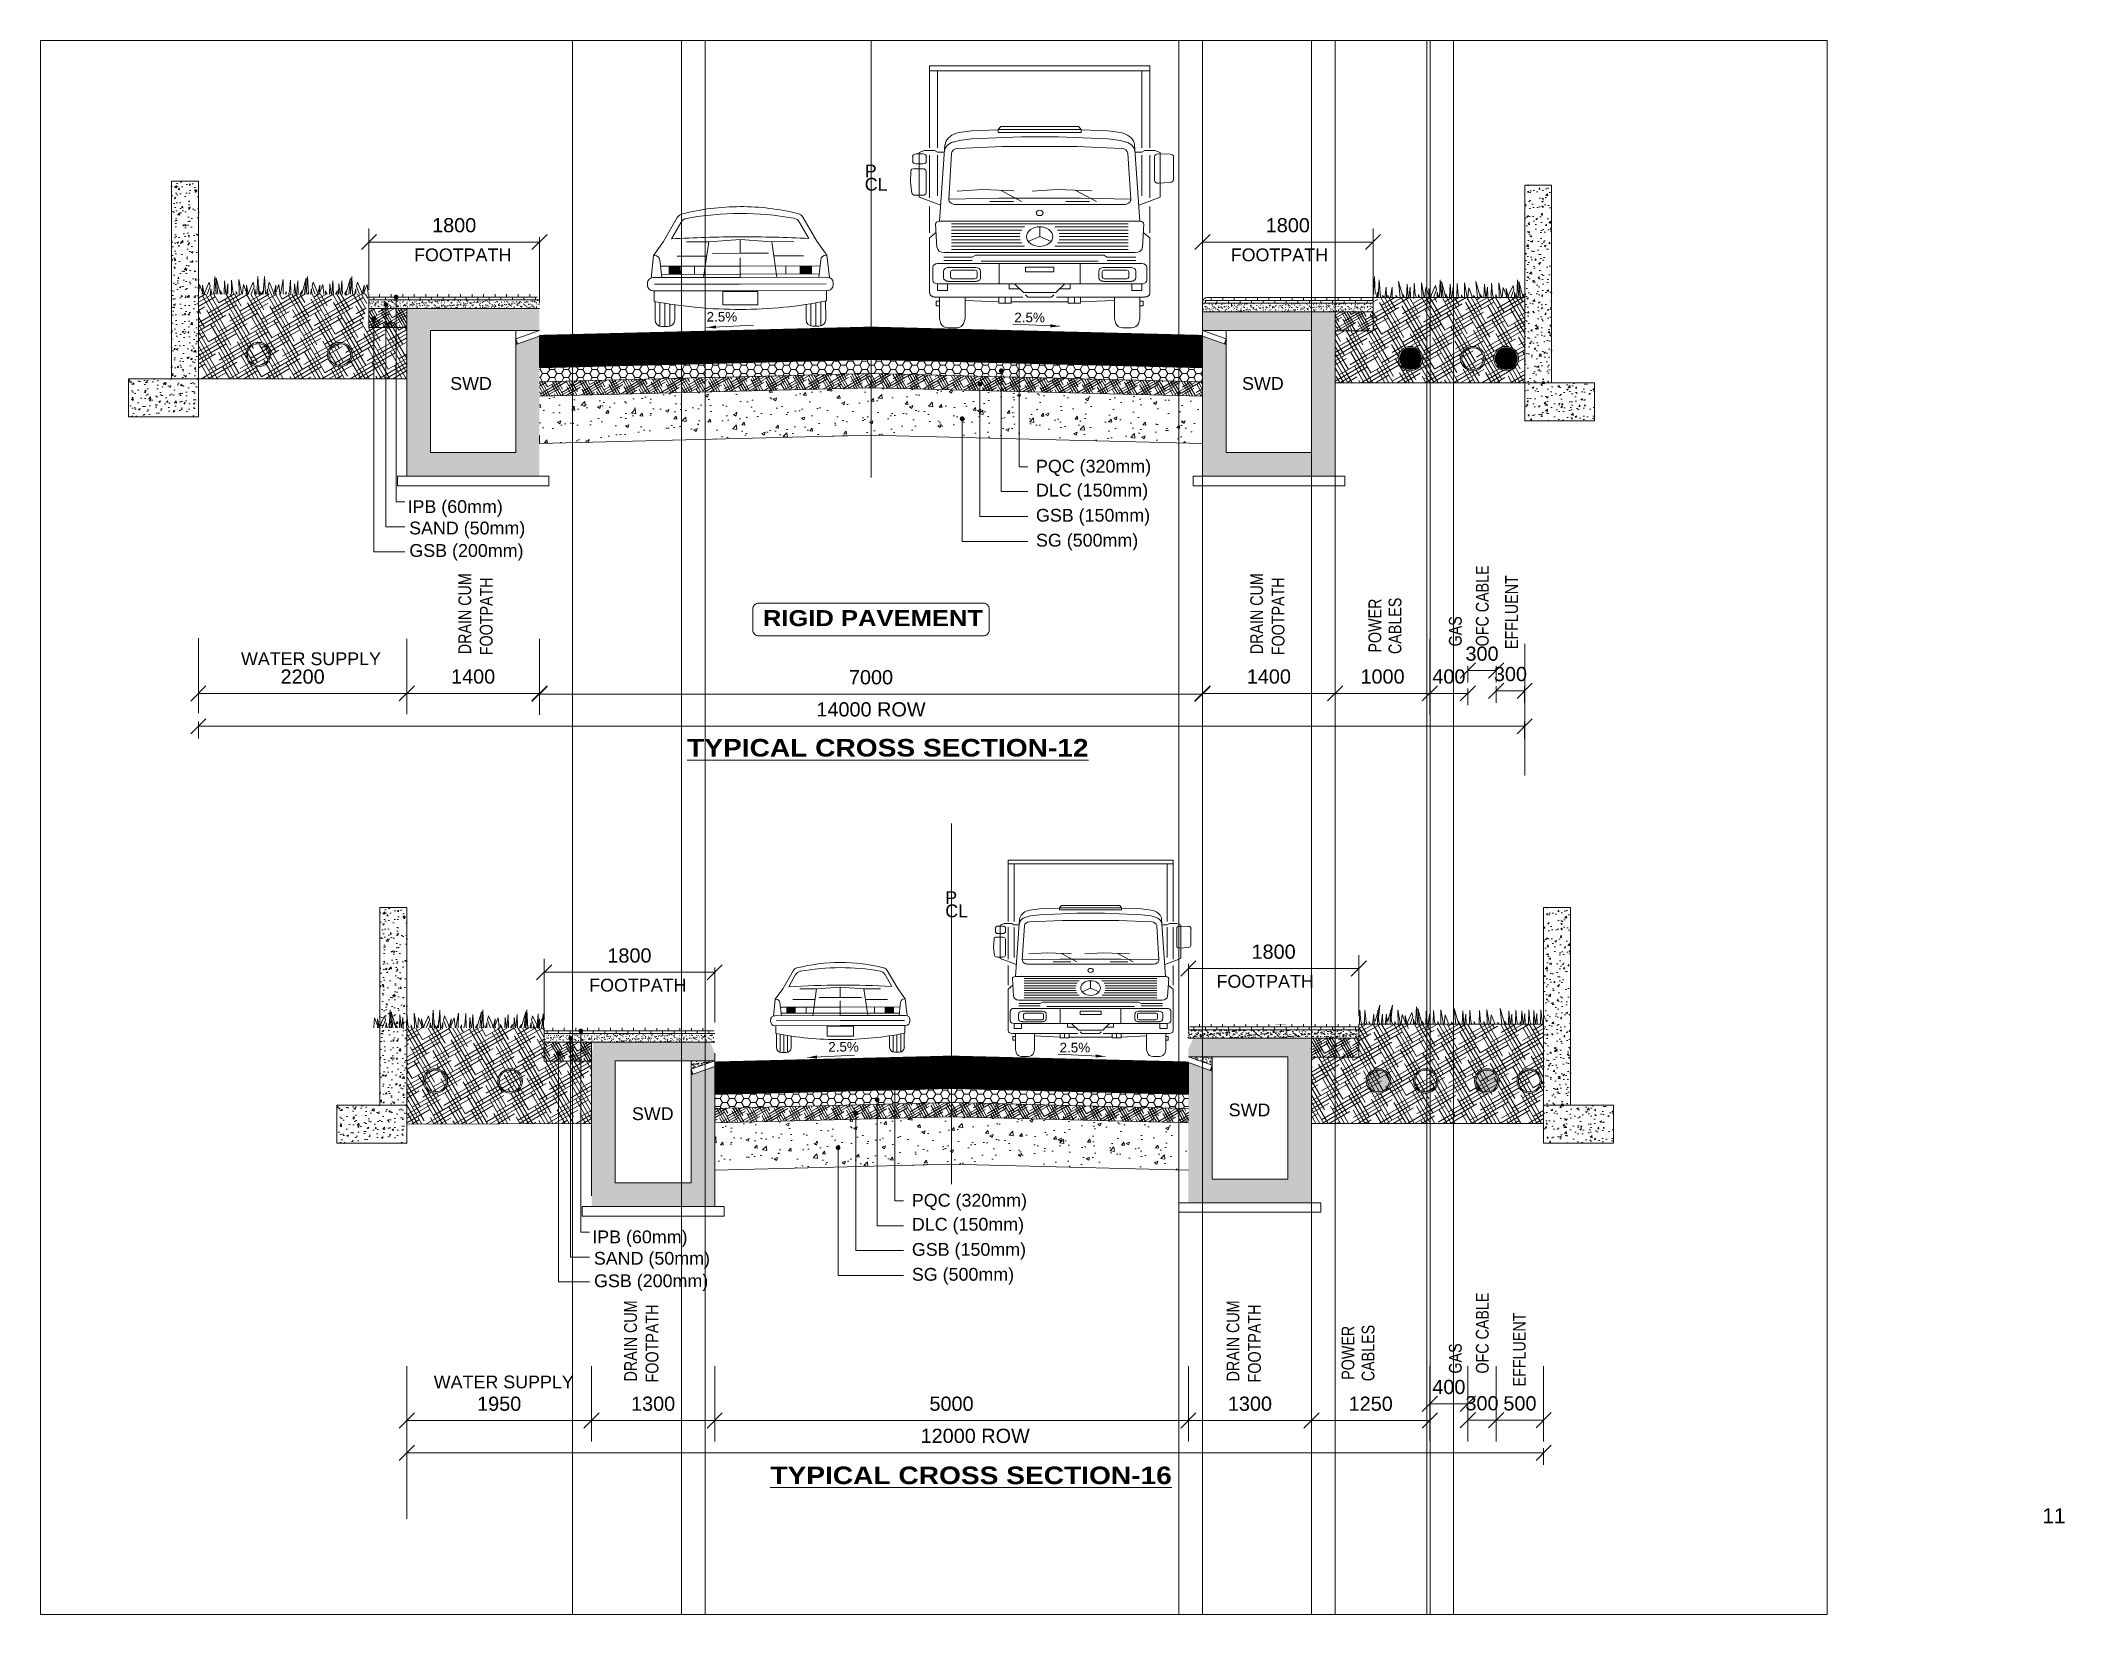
# Paper-space layout '11' of a CAD drawing. Header units: inches. Extents: x -194 to 148, y -127 to 139.
# The model-space entities are those that its viewports show. They can reach past a viewport. Long polylines and large blocks are cut down to what shows.
import ezdxf

# ---------------------------------------------------------------- set-up
doc = ezdxf.new("R2010")
doc.units = ezdxf.units.IN
doc.header["$MEASUREMENT"] = 0
doc.linetypes.add('CENTERX2', pattern=[4, 2.5, -0.5, 0.5, -0.5])
doc.layers.get('0').update_dxf_attribs({"color": 4, "linetype": 'ELEC_LINE', "lineweight": 13})
doc.layers.get('Defpoints').update_dxf_attribs({"lineweight": 13})
for name, color, linetype, lineweight in [('DIM', 7, 'Continuous', 13), ('DIMEN', 7, 'Continuous', 13), ('HATCH', 252, 'Continuous', 13)]:
    doc.layers.add(name, color=color, linetype=linetype, lineweight=lineweight)
doc.styles.add('AB', font='ariblk.ttf')
doc.styles.add('ARIAL', font='arial.ttf')
doc.styles.get("Standard").update_dxf_attribs({"font": 'romans.shx'})
doc.linetypes.add('ELEC_LINE', pattern='A,12.7,-5.08,["EL",Standard,S=2.54,R=0,X=-2.54,Y=-1.27],-5.08', length=22.86)
doc.dimstyles.get("Standard").update_dxf_attribs({"dimtxt": 180, "dimasz": 160, "dimexe": 50, "dimexo": 50, "dimgap": 100, "dimtad": 1, "dimdec": 0, "dimzin": 0, "dimdsep": 46, "dimtxsty": 'ARIAL', "dimcen": 0.09, "dimclrd": 256, "dimclre": 256, "dimclrt": 256, "dimadec": 0, "dimazin": 0, "dimtm": 1e-09, "dimtfac": 1, "dimtdec": 0, "dimtofl": 0, "dimtmove": 0, "dimatfit": 3, "dimfxl": 0, "dimtolj": 1, "dimtzin": 0, "dimlwd": 9, "dimlwe": -1, "dimarcsym": 0})
pattern_1 = [(50, (0, -238858.94), (358.63009, -31.376067), [37.5, -412.5]), (355, (0, -238858.94), (-69.37567, 376.09607), [30, -330]), (100.451444, (29.9, -238861.56), (289.254423, 344.719995), [31.870096, -350.571056]), (46.1842, (0, -238758.94), (533.62067, -82.75964), [56.25, -618.75]), (96.635635, (44.47, -238765.84), (467.33097, 487.0593), [47.80517, -525.85688]), (351.184164, (0, -238758.94), (467.33097, 487.0593), [45, -495]), (21, (50, -238783.94), (298.453526, -201.309445), [37.5, -412.5]), (326, (50, -238783.94), (121.657666, 362.57502), [30, -330]), (71.451445, (74.87, -238800.7), (420.11119, 161.265576), [31.870095, -350.571056]), (37.5, (0, -238858.94), (6.079928, 166.446927), [0, -326, 0, -335, 0, -331.25]), (7.5, (0, -238858.94), (131.534769, 197.205856), [0, -191, 0, -318.5, 0, -126.25]), (327.5, (-111.5, -238858.94), (266.911218, -11.277436), [0, -125, 0, -390, 0, -517.5]), (317.5, (-161.5, -238858.94), (291.593085, 50.05249), [0, -162.5, 0, -259, 0, -367.5])]
pattern_2 = [(30, (0, -238858.94), (74.10254038, 71.6506351), [400, -200]), (120, (0, -238858.94), (28.3493649, -99.10254038), [400, -200])]
pattern_3 = [(0, (0, -238858.94), (75, 43.3012702), [50, -100]), (120, (0, -238858.94), (-75, 43.3012702), [50, -100]), (60, (0, -238858.94), (2e-14, 86.6025404), [-100, 50])]
pattern_4 = [(45, (0, -238858.9406), (-0.8838834765, 0.8838834765), [])]
pattern_5 = [(50, (0, 135356.71), (71.7260183, -6.2752135), [7.5, -82.5]), (355, (0, 135356.71), (-13.8751334, 75.2192134), [6, -66]), (100.4514445, (5.98, 135356.185), (57.8508847, 68.943999), [6.3740192, -70.1142112]), (46.1842, (0, 135376.71), (106.724133, -16.551928), [11.25, -123.75]), (96.6356355, (8.89, 135375.33), (93.4661946, 97.41186), [9.561034, -105.171376]), (351.184164, (0, 135376.71), (93.4661945, 97.41186), [9, -99]), (21, (10, 135371.71), (59.6907052, -40.261889), [7.5, -82.5]), (326, (10, 135371.71), (24.3315332, 72.5150045), [6, -66]), (71.4514447, (14.974, 135368.35), (84.0222377, 32.2531153), [6.374019, -70.1142112]), (37.5, (0, 135356.708), (1.21598553, 33.2893854), [0, -65.2, 0, -67, 0, -66.25]), (7.5, (0, 135356.708), (26.30695374, 39.4411712), [0, -38.2, 0, -63.7, 0, -25.25]), (327.5, (-22.3, 135356.708), (53.3822436, -2.25548717), [0, -25, 0, -78, 0, -103.5]), (317.5, (-32.3, 135356.708), (58.3186169, 10.0104982), [0, -32.5, 0, -51.8, 0, -73.5])]
pattern_6 = [(30, (0, 962.55), (111.1538106, 107.47595264), [600, -300]), (120, (0, 962.55), (42.52404736, -148.6538106), [600, -300])]
pattern_7 = [(50, (850, -246554.44), (358.63009, -31.376067), [37.5, -412.5]), (355, (850, -246554.44), (-69.37567, 376.09607), [30, -330]), (100.451444, (879.9, -246557.06), (289.254423, 344.719995), [31.870096, -350.571056]), (46.1842, (850, -246454.44), (533.62067, -82.75964), [56.25, -618.75]), (96.635635, (894.47, -246461.34), (467.33097, 487.0593), [47.80517, -525.85688]), (351.184164, (850, -246454.44), (467.33097, 487.0593), [45, -495]), (21, (900, -246479.44), (298.453526, -201.309445), [37.5, -412.5]), (326, (900, -246479.44), (121.657666, 362.57502), [30, -330]), (71.451445, (924.87, -246496.2), (420.11119, 161.265576), [31.870095, -350.571056]), (37.5, (850, -246554.44), (6.079928, 166.446927), [0, -326, 0, -335, 0, -331.25]), (7.5, (850, -246554.44), (131.534769, 197.205856), [0, -191, 0, -318.5, 0, -126.25]), (327.5, (738.5, -246554.44), (266.911218, -11.277436), [0, -125, 0, -390, 0, -517.5]), (317.5, (688.5, -246554.44), (291.593085, 50.05249), [0, -162.5, 0, -259, 0, -367.5])]
pattern_8 = [(30, (850, -246554.44), (74.10254038, 71.6506351), [400, -200]), (120, (850, -246554.44), (28.3493649, -99.10254038), [400, -200])]
pattern_9 = [(0, (850, -246554.44), (75, 43.3012702), [50, -100]), (120, (850, -246554.44), (-75, 43.3012702), [50, -100]), (60, (850, -246554.44), (2e-14, 86.6025404), [-100, 50])]
pattern_10 = [(45, (850, -246554.4408), (-0.8838834765, 0.8838834765), [])]

psp = doc.layouts.new('11')

# ---------------------------------------------------------------- texts
at = {"layer": 'DIMEN', "color": 1, "linetype": 'Continuous', "style": 'ARIAL'}
psp.add_text('11', height=2.531, dxfattribs=at).set_placement((143.77, -111.33))

msp = doc.modelspace()

# ---------------------------------------------------------------- texts
at = {"layer": 'DIMEN', "linetype": 'Continuous', "style": 'ARIAL'}
for s, height, p in [('CL', 135, (1872325.8, 274848.9)), ('P', 135, (1872325.8, 274988.5)), ('FOOTPATH', 135, (1867568.3, 274103.6)), ('FOOTPATH', 135, (1876189.3, 274103.6)), ('2.5%%%', 101.25, (1870656.7, 273467.1)), ('2.5%%%', 101.25, (1873905.2, 273459.4)), ('SWD', 135, (1867949.6, 272746)), ('SWD', 135, (1876309, 272746)), ('PQC (320mm)', 135, (1874133.6, 271872.7)), ('IPB (60mm)', 135, (1867499.5, 271446)), ('DLC (150mm)', 135, (1874133.6, 271619.9)), ('SAND (50mm)', 135, (1867516.5, 271219.9)), ('GSB (150mm)', 135, (1874133.6, 271354.3)), ('SG (500mm)', 135, (1874133.6, 271091.2)), ('GSB (200mm)', 135, (1867519, 270982.6)), ('WATER SUPPLY', 135, (1865741.8, 269839.6)), ('CL', 135, (1873175.8, 267178.4)), ('P', 135, (1873175.8, 267318)), ('FOOTPATH', 135, (1869417.8, 266394.4)), ('FOOTPATH', 135, (1876039.8, 266434.4)), ('2.5%%%', 101.25, (1871940.8, 265760.3)), ('2.5%%%', 101.25, (1874382.8, 265751.5)), ('SWD', 135, (1869868.8, 265036.9)), ('SWD', 135, (1876167.8, 265076.9)), ('PQC (320mm)', 135, (1872823.5, 264123)), ('IPB (60mm)', 135, (1869449.5, 263736.9)), ('DLC (150mm)', 135, (1872823.5, 263870.2)), ('GSB (150mm)', 135, (1872823.5, 263604.6)), ('SAND (50mm)', 135, (1869466.5, 263510.8)), ('SG (500mm)', 135, (1872823.5, 263341.5)), ('GSB (200mm)', 135, (1869469, 263273.4)), ('WATER SUPPLY', 135, (1867776.6, 262205.3))]:
    msp.add_text(s, height=height, dxfattribs=at).set_placement(p)
at = {"layer": 'DIMEN', "linetype": 'Continuous', "style": 'ARIAL', "width": 0.8}
for s, p in [('DRAIN CUM', (1868171.4, 269955.1)), ('FOOTPATH', (1868397.9, 269945.1)), ('DRAIN CUM', (1876530.5, 269955.1)), ('FOOTPATH', (1876757, 269945.1)), ('OFC CABLE', (1878912.5, 270038)), ('EFFLUENT', (1879221.4, 270010)), ('POWER', (1877778.7, 269972.3)), ('CABLES', (1877990.7, 269956.9)), ('GAS', (1878627.8, 270037.8)), ('DRAIN CUM', (1869921.4, 262278.4)), ('FOOTPATH', (1870147.9, 262268.3)), ('DRAIN CUM', (1876280.5, 262278.4)), ('FOOTPATH', (1876507, 262268.3)), ('OFC CABLE', (1878912.5, 262361.3)), ('POWER', (1877494.5, 262295.5)), ('CABLES', (1877706.4, 262280.2)), ('EFFLUENT', (1879302.4, 262225.7)), ('GAS', (1878627.8, 262361.1))]:
    msp.add_text(s, height=135, rotation=90, dxfattribs=at).set_placement(p)
at = {"layer": 'DIMEN', "style": 'AB'}
for s, height, p in [('RIGID PAVEMENT', 168.75, (1871250.8, 270251.9)), ('%%UTYPICAL CROSS SECTION-12', 185.625, (1870450.7, 268875)), ('%%UTYPICAL CROSS SECTION-16', 185.625, (1871329.4, 261194))]:
    msp.add_text(s, height=height, dxfattribs=at).set_placement(p)

# ---------------------------------------------------------------- blocks, each defined once
blk = doc.blocks.new('_Oblique')
at = {"color": 0, "linetype": 'ByBlock', "lineweight": -2}
blk.add_line((-0.5, -0.5), (0.5, 0.5), dxfattribs=at)
blk = doc.blocks.new('*D171')
at = {"layer": 'Defpoints', "color": 0, "ltscale": 0.02}
for p in [(1875892, 269542), (1875892, 269542), (1877292, 269542)]:
    blk.add_point(p, dxfattribs=at)
at = {"layer": 'DIMEN', "lineweight": 9, "ltscale": 0.02}
blk.add_line((1877292, 269542), (1875892, 269542), dxfattribs=at)
at = {"layer": 'DIMEN', "lineweight": 9, "ltscale": 0.02, "xscale": 160, "yscale": 160, "zscale": 160, "rotation": 180}
blk.add_blockref('_Oblique', (1875892, 269542), dxfattribs=at)
at = {"layer": 'DIMEN', "lineweight": 9, "ltscale": 0.02, "xscale": 160, "yscale": 160, "zscale": 160}
blk.add_blockref('_Oblique', (1877292, 269542), dxfattribs=at)
at = {"layer": 'DIMEN', "ltscale": 0.02, "insert": (1876592, 269719), "char_height": 150, "attachment_point": 5, "style": 'ARIAL'}
blk.add_mtext('\\A1;1400', dxfattribs=at)
blk = doc.blocks.new('*D172')
at = {"layer": 'Defpoints', "color": 0, "ltscale": 0.02}
for p in [(1878292, 269542), (1878292, 269366), (1878692, 269366)]:
    blk.add_point(p, dxfattribs=at)
at = {"layer": 'DIMEN', "ltscale": 0.02}
for p, q in [((1878292, 269416), (1878292, 269592)), ((1878692, 269416), (1878692, 269592))]:
    blk.add_line(p, q, dxfattribs=at)
at = {"layer": 'DIMEN', "lineweight": 9, "ltscale": 0.02}
blk.add_line((1878692, 269542), (1878292, 269542), dxfattribs=at)
at = {"layer": 'DIMEN', "lineweight": 9, "ltscale": 0.02, "xscale": 160, "yscale": 160, "zscale": 160, "rotation": 180}
blk.add_blockref('_Oblique', (1878292, 269542), dxfattribs=at)
at = {"layer": 'DIMEN', "lineweight": 9, "ltscale": 0.02, "xscale": 160, "yscale": 160, "zscale": 160}
blk.add_blockref('_Oblique', (1878692, 269542), dxfattribs=at)
at = {"layer": 'DIMEN', "ltscale": 0.02, "insert": (1878492, 269719), "char_height": 150, "attachment_point": 5, "style": 'ARIAL'}
blk.add_mtext('\\A1;400', dxfattribs=at)
blk = doc.blocks.new('*D173')
at = {"layer": 'Defpoints', "color": 0, "ltscale": 0.02}
for p in [(1877292, 269542), (1877292, 269542), (1878292, 269542)]:
    blk.add_point(p, dxfattribs=at)
at = {"layer": 'DIMEN', "lineweight": 9, "ltscale": 0.02}
blk.add_line((1878292, 269542), (1877292, 269542), dxfattribs=at)
at = {"layer": 'DIMEN', "lineweight": 9, "ltscale": 0.02, "xscale": 160, "yscale": 160, "zscale": 160, "rotation": 180}
blk.add_blockref('_Oblique', (1877292, 269542), dxfattribs=at)
at = {"layer": 'DIMEN', "lineweight": 9, "ltscale": 0.02, "xscale": 160, "yscale": 160, "zscale": 160}
blk.add_blockref('_Oblique', (1878292, 269542), dxfattribs=at)
at = {"layer": 'DIMEN', "ltscale": 0.02, "insert": (1877792, 269719), "char_height": 150, "attachment_point": 5, "style": 'ARIAL'}
blk.add_mtext('\\A1;1000', dxfattribs=at)
blk = doc.blocks.new('*D169')
at = {"layer": 'Defpoints', "color": 0, "ltscale": 0.02}
for p in [(1878692, 269783), (1878692, 269606), (1878992, 269606)]:
    blk.add_point(p, dxfattribs=at)
at = {"layer": 'DIMEN', "ltscale": 0.02}
for p, q in [((1878692, 269656), (1878692, 269833)), ((1878992, 269656), (1878992, 269833))]:
    blk.add_line(p, q, dxfattribs=at)
at = {"layer": 'DIMEN', "lineweight": 9, "ltscale": 0.02}
blk.add_line((1878992, 269783), (1878692, 269783), dxfattribs=at)
at = {"layer": 'DIMEN', "lineweight": 9, "ltscale": 0.02, "xscale": 160, "yscale": 160, "zscale": 160, "rotation": 180}
blk.add_blockref('_Oblique', (1878692, 269783), dxfattribs=at)
at = {"layer": 'DIMEN', "lineweight": 9, "ltscale": 0.02, "xscale": 160, "yscale": 160, "zscale": 160}
blk.add_blockref('_Oblique', (1878992, 269783), dxfattribs=at)
at = {"layer": 'DIMEN', "ltscale": 0.02, "insert": (1878842, 269960), "char_height": 150, "attachment_point": 5, "style": 'ARIAL'}
blk.add_mtext('\\A1;300', dxfattribs=at)
blk = doc.blocks.new('*D170')
at = {"layer": 'Defpoints', "color": 0, "ltscale": 0.02}
for p in [(1878992, 269568), (1878992, 269392), (1879292, 269392)]:
    blk.add_point(p, dxfattribs=at)
at = {"layer": 'DIMEN', "ltscale": 0.02}
for p, q in [((1878992, 269442), (1878992, 269618)), ((1879292, 269442), (1879292, 269618))]:
    blk.add_line(p, q, dxfattribs=at)
at = {"layer": 'DIMEN', "lineweight": 9, "ltscale": 0.02}
blk.add_line((1879292, 269568), (1878992, 269568), dxfattribs=at)
at = {"layer": 'DIMEN', "lineweight": 9, "ltscale": 0.02, "xscale": 160, "yscale": 160, "zscale": 160, "rotation": 180}
blk.add_blockref('_Oblique', (1878992, 269568), dxfattribs=at)
at = {"layer": 'DIMEN', "lineweight": 9, "ltscale": 0.02, "xscale": 160, "yscale": 160, "zscale": 160}
blk.add_blockref('_Oblique', (1879292, 269568), dxfattribs=at)
at = {"layer": 'DIMEN', "ltscale": 0.02, "insert": (1879142, 269745), "char_height": 150, "attachment_point": 5, "style": 'ARIAL'}
blk.add_mtext('\\A1;300', dxfattribs=at)
blk = doc.blocks.new('*D168')
at = {"layer": 'Defpoints', "color": 0, "ltscale": 0.02}
for p in [(1867492, 269542), (1868892, 269542), (1868892, 269542)]:
    blk.add_point(p, dxfattribs=at)
at = {"layer": 'DIMEN', "lineweight": 9, "ltscale": 0.02}
blk.add_line((1867492, 269542), (1868892, 269542), dxfattribs=at)
at = {"layer": 'DIMEN', "lineweight": 9, "ltscale": 0.02, "xscale": 160, "yscale": 160, "zscale": 160, "rotation": 180}
blk.add_blockref('_Oblique', (1867492, 269542), dxfattribs=at)
at = {"layer": 'DIMEN', "lineweight": 9, "ltscale": 0.02, "xscale": 160, "yscale": 160, "zscale": 160}
blk.add_blockref('_Oblique', (1868892, 269542), dxfattribs=at)
at = {"layer": 'DIMEN', "ltscale": 0.02, "insert": (1868192, 269719), "char_height": 150, "attachment_point": 5, "style": 'ARIAL'}
blk.add_mtext('\\A1;1400', dxfattribs=at)
blk = doc.blocks.new('*D174')
at = {"layer": 'Defpoints', "color": 0, "ltscale": 0.02}
for p in [(1865292, 269541), (1867492, 269542), (1867492, 269542)]:
    blk.add_point(p, dxfattribs=at)
at = {"layer": 'DIMEN', "lineweight": 9, "ltscale": 0.02}
blk.add_line((1865292, 269541), (1867492, 269542), dxfattribs=at)
at = {"layer": 'DIMEN', "lineweight": 9, "ltscale": 0.02, "xscale": 160, "yscale": 160, "zscale": 160}
for p, rotation in [((1865292, 269541), 180.0353700449042), ((1867492, 269542), 0.03537004490416285)]:
    blk.add_blockref('_Oblique', p, dxfattribs=dict(at, rotation=rotation))
at = {"layer": 'DIMEN', "ltscale": 0.02, "insert": (1866392, 269718), "char_height": 150, "attachment_point": 5, "rotation": 0.0354, "style": 'ARIAL'}
blk.add_mtext('\\A1;2200', dxfattribs=at)
blk = doc.blocks.new('ca')
at = {"color": 8}
for p, q in [((-28.87, 25.62), (-23.64, 34.63)), ((-25.85, 26.63), (-22.36, 32.7)), ((25.85, 26.63), (22.36, 32.7)), ((28.87, 25.62), (23.64, 34.63)), ((-32.64, 20.39), (-28.87, 25.62)), ((-11.87, 25.46), (-20.19, 25.46)), ((-11.87, 25.46), (-13.81, 12.06)), ((0, 26.33), (-11.87, 25.46)), ((0, 26.33), (11.87, 25.46)), ((0, 21.14), (0, 26.33)), ((11.87, 25.46), (13.81, 12.06)), ((11.87, 25.46), (20.19, 25.46)), ((32.64, 20.39), (28.87, 25.62)), ((-33.58, 11.92), (-32.64, 20.39)), ((-32.64, 20.39), (-32.28, 20.39)), ((-30.3, 18.62), (-29.57, 12.06)), ((-30.05, 16.33), (0, 16.33)), ((-26.76, 13.26), (-26.76, 16.33)), ((-12.64, 20.11), (-23.75, 20.11)), ((-22.56, 13.26), (-22.56, 16.33)), ((-17.19, 13.26), (-17.19, 16.33)), ((0, 21.14), (-10.62, 21.14)), ((0, 21.14), (10.62, 21.14)), ((0, 19.41), (0, 12.06)), ((30.05, 16.33), (0, 16.33)), ((12.64, 20.11), (23.75, 20.11)), ((17.19, 13.26), (17.19, 16.33)), ((22.56, 13.26), (22.56, 16.33)), ((26.76, 13.26), (26.76, 16.33)), ((30.3, 18.62), (29.57, 12.06)), ((32.64, 20.39), (32.28, 20.39)), ((33.58, 11.92), (32.64, 20.39)), ((-34.95, 9.21), (-34.95, 9.91)), ((-32.79, 12.06), (0, 12.06)), ((-32.26, 9.56), (0, 9.56)), ((-29.71, 13.26), (0, 13.26)), ((29.71, 13.26), (0, 13.26)), ((32.79, 12.06), (0, 12.06)), ((32.26, 9.56), (0, 9.56)), ((34.95, 9.21), (34.95, 9.91)), ((-32.79, 7.05), (0, 7.05)), ((-32.41, 7.05), (-32.41, 3.13)), ((-32.09, -3.91), (-32.09, 3.06)), ((-30.28, -6.26), (-30.28, 2.73)), ((-28.4, -6.35), (-28.4, 2.4)), ((-26.52, -6.26), (-26.52, 2.09)), ((-24.71, 1.81), (-24.71, -3.91)), ((-6.6, 1.76), (-6.6, 6.69)), ((-6.6, 6.69), (0, 6.69)), ((0, 1.76), (-6.6, 1.76)), ((32.79, 7.05), (0, 7.05)), ((6.6, 6.69), (0, 6.69)), ((0, 1.76), (6.6, 1.76)), ((6.6, 1.76), (6.6, 6.69)), ((24.71, 1.81), (24.71, -3.91)), ((26.52, -6.26), (26.52, 2.09)), ((28.4, -6.35), (28.4, 2.4)), ((30.28, -6.26), (30.28, 2.73)), ((32.09, -3.91), (32.09, 3.06)), ((32.41, 7.05), (32.41, 3.13)), ((-27.15, -6.35), (-29.66, -6.35)), ((27.15, -6.35), (29.66, -6.35))]:
    blk.add_line(p, q, dxfattribs=at)
for centre, radius, start, end in [((0, -51.16), 89.85, 90, 104.05574), ((0, -51.16), 89.85, 75.94427, 90), ((-21.11, 33.15), 2.93, 104.05574, 149.85797), ((-19.5, 31.06), 3.3, 100.19649, 150.18882), ((0, -77.34), 113.45, 90, 100.19649), ((0, -77.34), 113.45, 79.80351, 90), ((19.5, 31.06), 3.3, 29.81118, 79.80351), ((21.11, 33.15), 2.93, 30.14203, 75.94427), ((0, -444.78), 472.11, 90, 93.13816), ((0, -444.78), 472.11, 86.86184, 90), ((-32.28, 18.4), 1.99, 6.36271, 90), ((32.28, 18.4), 1.99, 90, 173.63729), ((-32.79, 9.91), 2.16, 90, 180.00001), ((-32.79, 9.21), 2.16, 180.00001, 270), ((32.79, 9.91), 2.16, 0, 90), ((32.79, 9.21), 2.16, 270, 0), ((0, 169.59), 169.59, 258.98332, 270), ((0, 169.59), 169.59, 270, 281.01669), ((-29.66, -3.91), 2.44, 180.00001, 270), ((-27.15, -3.91), 2.44, 270, 0), ((27.15, -3.91), 2.44, 180.00001, 270), ((29.66, -3.91), 2.44, 270, 0)]:
    blk.add_arc(centre, radius, start, end, dxfattribs=at)
for points in [[(-22.56, 13.26), (-22.56, 16.33), (-26.76, 13.26), (-26.76, 16.33)], [(22.56, 13.26), (22.56, 16.33), (26.76, 13.26), (26.76, 16.33)]]:
    blk.add_solid(points, dxfattribs=at)
blk = doc.blocks.new('*D175')
at = {"layer": 'Defpoints', "color": 0, "ltscale": 0.02}
for p in [(1868892, 269535), (1868892, 269535), (1875892, 269535)]:
    blk.add_point(p, dxfattribs=at)
at = {"layer": 'DIMEN', "lineweight": 9, "ltscale": 0.02}
blk.add_line((1875892, 269535), (1868892, 269535), dxfattribs=at)
at = {"layer": 'DIMEN', "lineweight": 9, "ltscale": 0.02, "xscale": 160, "yscale": 160, "zscale": 160, "rotation": 180}
blk.add_blockref('_Oblique', (1868892, 269535), dxfattribs=at)
at = {"layer": 'DIMEN', "lineweight": 9, "ltscale": 0.02, "xscale": 160, "yscale": 160, "zscale": 160}
blk.add_blockref('_Oblique', (1875892, 269535), dxfattribs=at)
at = {"layer": 'DIMEN', "ltscale": 0.02, "insert": (1872392, 269711), "char_height": 150, "attachment_point": 5, "style": 'ARIAL'}
blk.add_mtext('\\A1;7000', dxfattribs=at)
blk = doc.blocks.new('*D176')
at = {"layer": 'Defpoints', "color": 0, "ltscale": 0.02}
for p in [(1865292, 269017), (1879292, 269194), (1879292, 269017)]:
    blk.add_point(p, dxfattribs=at)
at = {"layer": 'DIMEN', "ltscale": 0.02}
for p, q in [((1865292, 269067), (1865292, 269244)), ((1879292, 269067), (1879292, 269244))]:
    blk.add_line(p, q, dxfattribs=at)
at = {"layer": 'DIMEN', "lineweight": 9, "ltscale": 0.02}
blk.add_line((1865292, 269194), (1879292, 269194), dxfattribs=at)
at = {"layer": 'DIMEN', "lineweight": 9, "ltscale": 0.02, "xscale": 160, "yscale": 160, "zscale": 160, "rotation": 180}
blk.add_blockref('_Oblique', (1865292, 269194), dxfattribs=at)
at = {"layer": 'DIMEN', "lineweight": 9, "ltscale": 0.02, "xscale": 160, "yscale": 160, "zscale": 160}
blk.add_blockref('_Oblique', (1879292, 269194), dxfattribs=at)
at = {"layer": 'DIMEN', "ltscale": 0.02, "insert": (1872392, 269372), "char_height": 150, "attachment_point": 5, "style": 'ARIAL'}
blk.add_mtext('\\A1;14000 ROW', dxfattribs=at)
blk = doc.blocks.new('A$C9c4fc737')
at = {"color": 8, "linetype": 'Continuous'}
for p, q in [((10.8, 147.3), (134.6, 147.3)), ((10.8, 147.3), (10.8, 101.3)), ((10.8, 144.5), (134.6, 144.5)), ((15.3, 144.5), (15.3, 101.3)), ((130.1, 144.5), (130.1, 101.3)), ((134.6, 147.3), (134.6, 101.3)), ((16.4, 59.9), (19.4, 102.9)), ((24.3, 104.5), (27.4, 105.4)), ((25.8, 109.4), (27.4, 109.8)), ((34.4, 110.7), (27.4, 109.8)), ((34.4, 106.3), (27.4, 105.4)), ((34.4, 110.7), (49.4, 111.3)), ((34.4, 106.3), (62.3, 107.4)), ((49.4, 111.5), (50.8, 113.2)), ((96, 111.5), (49.4, 111.5)), ((49.4, 109.9), (49.4, 111.5)), ((49.4, 109.9), (96, 109.9)), ((50.8, 113.2), (94.6, 113.2)), ((62.3, 107.4), (83.1, 107.4)), ((111, 106.3), (83.1, 107.4)), ((94.6, 113.2), (96, 111.5)), ((96, 109.9), (96, 111.5)), ((111, 110.7), (96, 111.3)), ((111, 110.7), (118.1, 109.8)), ((111, 106.3), (118.1, 105.4)), ((119.6, 109.4), (118.1, 109.8)), ((121.1, 104.5), (118.1, 105.4)), ((129, 59.9), (126, 102.9)), ((1.3, 93.7), (1.3, 96.3)), ((7, 97.8), (3.2, 97.8)), ((3.2, 92.2), (7, 92.2)), ((7.9, 99.8), (4.9, 98.6)), ((4.9, 98.6), (4.9, 73.4)), ((13.6, 99.8), (7.9, 99.8)), ((8.9, 93.7), (8.9, 96.3)), ((10.8, 97.1), (10.8, 73.1)), ((15.2, 98.7), (13.6, 99.8)), ((19.1, 98.7), (15.2, 98.7)), ((15.3, 97.1), (15.3, 74.2)), ((21.5, 72.4), (23.1, 98.1)), ((26.8, 100.9), (51.6, 101.9)), ((51.6, 101.9), (93.8, 101.9)), ((118.6, 100.9), (93.8, 101.9)), ((123.9, 72.4), (122.3, 98.1)), ((126.3, 98.7), (130.2, 98.7)), ((130.1, 97.1), (130.1, 74.2)), ((130.2, 98.7), (131.8, 99.8)), ((131.8, 99.8), (137.5, 99.8)), ((134.6, 97.1), (134.6, 73.1)), ((137.3, 96.3), (137.3, 82.8)), ((137.5, 99.8), (140.5, 98.6)), ((139.3, 97.8), (146.1, 97.6)), ((140.5, 98.6), (140.5, 73.4)), ((147.9, 83.2), (148, 96.1)), ((0.3, 88.1), (0, 81.7)), ((0.7, 75.9), (0, 81.7)), ((6.9, 89.5), (2.3, 89.5)), ((8.8, 88), (8.8, 76)), ((139.4, 81.3), (146.1, 81.7)), ((6.9, 74.6), (2.7, 74.6)), ((4.9, 73.4), (17.1, 68.9)), ((21.5, 72.4), (49.8, 72.9)), ((84.6, 69.3), (25.5, 69.3)), ((40.5, 77.7), (26.3, 76.9)), ((58.4, 77.1), (40.5, 77.7)), ((44.7, 71.1), (57.9, 71.1)), ((49.8, 72.9), (95.6, 72.9)), ((62.5, 71.1), (51, 77.3)), ((60.8, 69.3), (120, 69.3)), ((82.5, 77.7), (68.4, 76.9)), ((102, 77), (82.5, 77.7)), ((100.7, 71.1), (87.5, 71.1)), ((104.6, 71.1), (93.1, 77.3)), ((123.9, 72.4), (95.6, 72.9)), ((140.5, 73.4), (128.4, 68.9)), ((10.8, 53.4), (10.8, 68.2)), ((14.1, 58.4), (14.9, 45.1)), ((16.1, 59.9), (129.3, 59.9)), ((23, 58.5), (122.4, 58.5)), ((131.3, 58.4), (130.5, 45.1)), ((134.6, 53.4), (134.6, 68.2)), ((14.4, 53.5), (10.8, 50.6)), ((10.8, 19.4), (10.8, 50.6)), ((23, 56.7), (64.2, 56.7)), ((23, 54.9), (62.7, 54.9)), ((23, 53.1), (61.8, 53.1)), ((23, 51.3), (61.5, 51.3)), ((23, 49.5), (61.8, 49.5)), ((23, 47.7), (62.6, 47.7)), ((23, 45.9), (64.2, 45.9)), ((72.7, 51.3), (66.3, 48.5)), ((72.7, 51.3), (72.7, 56.8)), ((72.7, 51.3), (79.1, 48.5)), ((122.4, 56.7), (81.2, 56.7)), ((122.4, 45.9), (81.3, 45.9)), ((122.4, 54.9), (82.8, 54.9)), ((122.4, 47.7), (82.8, 47.7)), ((122.4, 53.1), (83.6, 53.1)), ((122.4, 49.5), (83.6, 49.5)), ((122.4, 51.3), (83.9, 51.3)), ((131, 53.5), (134.6, 50.6)), ((134.6, 19.4), (134.6, 50.6)), ((130.2, 36.1), (15.3, 36.1)), ((34.8, 39.8), (18.8, 39.8)), ((34.8, 37.9), (18.8, 37.9)), ((126.5, 42.3), (18.9, 42.3)), ((23, 44.1), (122.4, 44.1)), ((36.7, 40.8), (34.8, 39.8)), ((36.7, 40.8), (108.7, 40.8)), ((39.8, 37.5), (105.6, 37.5)), ((50, 36.1), (50, 24.7)), ((95.4, 36.1), (95.4, 24.7)), ((108.7, 40.8), (110.6, 39.8)), ((110.6, 39.8), (126.7, 39.8)), ((110.6, 37.9), (126.7, 37.9)), ((12.5, 26.8), (12.5, 34)), ((130.2, 24.7), (15.3, 24.7)), ((15.3, 24.7), (15.3, 20.9)), ((18.6, 28.2), (18.6, 31.8)), ((20.8, 20.9), (20.8, 24.7)), ((21.4, 33.9), (36.7, 33.9)), ((36.7, 26.1), (21.4, 26.1)), ((22.5, 31.5), (22.5, 28.5)), ((23.7, 32.4), (36.3, 32.4)), ((36.3, 27.6), (23.7, 27.6)), ((37.5, 31.5), (37.5, 28.5)), ((39.4, 31.8), (39.4, 28.2)), ((55.5, 24.7), (55.5, 21.9)), ((58.5, 24.7), (63.6, 19.8)), ((64.8, 34.1), (64.8, 31.5)), ((64.8, 34.1), (80.7, 34.1)), ((64.8, 31.5), (80.7, 31.5)), ((80.7, 34.1), (80.7, 31.5)), ((86.9, 24.7), (81.8, 19.8)), ((89.9, 24.7), (89.9, 21.9)), ((106, 31.8), (106, 28.2)), ((107.9, 31.5), (107.9, 28.5)), ((124.1, 33.9), (108.7, 33.9)), ((108.7, 26.1), (124.1, 26.1)), ((121.7, 32.4), (109.1, 32.4)), ((109.1, 27.6), (121.7, 27.6)), ((122.9, 31.5), (122.9, 28.5)), ((124.6, 20.9), (124.6, 24.7)), ((126.8, 28.2), (126.8, 31.8)), ((130.2, 24.7), (130.2, 20.9)), ((132.9, 26.8), (132.9, 34)), ((63.2, 17.3), (13.6, 17.3)), ((14.5, 12.3), (14.5, 15)), ((14.5, 15), (16.3, 15)), ((16.3, 12.3), (14.5, 12.3)), ((15.3, 20.9), (20.8, 20.9)), ((16.3, 17.3), (16.3, 5.3)), ((30.7, 17.3), (30.7, 5.3)), ((49.8, 14.6), (30.9, 15.4)), ((49.8, 17.3), (49.8, 13.9)), ((49.8, 13.9), (56.6, 13.9)), ((53.2, 13.9), (53.2, 17.3)), ((55.5, 21.9), (61.4, 21.9)), ((56.6, 13.9), (56.6, 17.3)), ((56.6, 14.6), (88.8, 14.6)), ((63.6, 19.8), (81.8, 19.8)), ((66.1, 17.3), (64.8, 18.6)), ((79.3, 17.3), (66.1, 17.3)), ((79.3, 17.3), (80.6, 18.6)), ((82.2, 17.3), (131.9, 17.3)), ((89.9, 21.9), (84, 21.9)), ((88.8, 13.9), (88.8, 17.3)), ((95.6, 13.9), (88.8, 13.9)), ((92.2, 13.9), (92.2, 17.3)), ((95.6, 17.3), (95.6, 13.9)), ((95.6, 14.6), (114.5, 15.4)), ((114.7, 17.3), (114.7, 5.3)), ((130.2, 20.9), (124.6, 20.9)), ((129.1, 17.3), (129.1, 5.3)), ((130.9, 15), (129.1, 15)), ((129.1, 12.3), (130.9, 12.3)), ((130.9, 12.3), (130.9, 15)), ((17.1, 2.3), (16.3, 5.3)), ((26, 0), (21, 0)), ((29.8, 2.3), (30.7, 5.3)), ((115.6, 2.3), (114.7, 5.3)), ((119.4, 0), (124.4, 0)), ((128.3, 2.3), (129.1, 5.3))]:
    blk.add_line(p, q, dxfattribs=at)
for centre, major_axis, start_param, end_param in [((27, 99), (7.87, 0), 1.929567, 3.089386), ((29.3, 102.5), (9.84, 0), 1.929567, 3.089386), ((116.2, 102.5), (-9.84, 0), 3.193799, 4.353618), ((118.4, 99), (7.87, 0), 0.052207, 1.212026), ((3.2, 96.3), (1.97, 0), 1.570796, 3.141593), ((3.2, 93.7), (-1.97, 0), 0, 1.570796), ((7, 96.3), (1.97, 0), 0, 1.570796), ((7, 93.7), (-1.97, 0), 1.570796, 3.141593), ((27, 98), (-3.94, 0), -1.51867, -0.04621), ((118.4, 98), (3.94, 0), 0.04621, 1.51867), ((139.3, 96.3), (1.97, 0), 1.538549, 3.141593), ((146.1, 96.1), (1.97, 0), -0.010752, 1.538549), ((2.2, 88.1), (-1.97, 0), 4.697006, 6.25023), ((6.9, 88), (1.97, 0), 0, 1.555413), ((139.3, 82.8), (-1.97, 0), 0, 1.650626), ((145.9, 83.2), (-1.97, 0), 1.650626, 3.13084), ((2.7, 76), (-1.97, 0), 0.096474, 1.570796), ((6.9, 76), (-1.97, 0), 1.570796, 3.141593), ((25.5, 72.3), (-3.94, 0), -0.04621, 1.570796), ((120, 72.3), (3.94, 0), 4.712389, 6.329395), ((16.1, 58.4), (-1.97, 0), -1.570796, 0.046121), ((72.7, 64.6), (-2, 0), 3.141593, 9.424778), ((129.3, 58.4), (1.97, 0), -0.046121, 1.570796), ((15.3, 34), (-2.76, 0), -1.570796, 0), ((18.9, 45.3), (3.94, 0), 3.187714, 4.712389), ((126.5, 45.3), (-3.94, 0), 1.570796, 3.095472), ((130.2, 34), (2.76, 0), 0, 1.570796), ((15.3, 26.8), (2.76, 0), 3.141593, 4.712389), ((21.4, 31.8), (2.76, 0), 1.570796, 3.141593), ((21.4, 28.2), (-2.76, 0), 0, 1.570796), ((23.7, 31.5), (-1.18, 0), -1.570796, 0), ((23.7, 28.5), (1.18, 0), 3.141593, 4.712389), ((36.3, 31.5), (1.18, 0), 0, 1.570796), ((36.3, 28.5), (-1.18, 0), 1.570796, 3.141593), ((36.7, 31.8), (2.76, 0), 0, 1.570796), ((36.7, 28.2), (-2.76, 0), 1.570796, 3.141593), ((108.7, 31.8), (2.76, 0), 1.570796, 3.141593), ((108.7, 28.2), (-2.76, 0), 0, 1.570796), ((109.1, 31.5), (1.18, 0), 1.570796, 3.141593), ((109.1, 28.5), (1.18, 0), 3.141593, 4.712389), ((121.7, 31.5), (-1.18, 0), 3.141593, 4.712389), ((121.7, 28.5), (1.18, 0), 4.712389, 6.283185), ((124.1, 31.8), (-2.76, 0), 3.141593, 4.712389), ((124.1, 28.2), (2.76, 0), 4.712389, 6.283185), ((130.2, 26.8), (-2.76, 0), 1.570796, 3.141593), ((13.6, 19.4), (-2.76, 0), 0, 1.570796), ((131.9, 19.4), (2.76, 0), 4.712389, 6.283185), ((21, 3), (-3.94, 0), 0.210626, 1.570796), ((26, 3), (3.94, 0), 4.712389, 6.072559), ((119.4, 3), (-3.94, 0), 0.210626, 1.570796), ((124.4, 3), (3.94, 0), 4.712389, 6.072559)]:
    blk.add_ellipse(centre, major_axis=major_axis, ratio=0.75, start_param=start_param, end_param=end_param, dxfattribs=at)
blk.add_ellipse((72.7, 51.3), major_axis=(7.35, 0), ratio=0.75, dxfattribs=at)
blk = doc.blocks.new('*D177')
at = {"layer": 'Defpoints', "color": 0, "ltscale": 0.02}
for p in [(1878692, 261870), (1878692, 261693), (1878992, 261693)]:
    blk.add_point(p, dxfattribs=at)
at = {"layer": 'DIMEN', "ltscale": 0.02}
for p, q in [((1878692, 261743), (1878692, 261920)), ((1878992, 261743), (1878992, 261920))]:
    blk.add_line(p, q, dxfattribs=at)
at = {"layer": 'DIMEN', "lineweight": 9, "ltscale": 0.02}
blk.add_line((1878992, 261870), (1878692, 261870), dxfattribs=at)
at = {"layer": 'DIMEN', "lineweight": 9, "ltscale": 0.02, "xscale": 160, "yscale": 160, "zscale": 160, "rotation": 180}
blk.add_blockref('_Oblique', (1878692, 261870), dxfattribs=at)
at = {"layer": 'DIMEN', "lineweight": 9, "ltscale": 0.02, "xscale": 160, "yscale": 160, "zscale": 160}
blk.add_blockref('_Oblique', (1878992, 261870), dxfattribs=at)
at = {"layer": 'DIMEN', "ltscale": 0.02, "insert": (1878842, 262047), "char_height": 150, "attachment_point": 5, "style": 'ARIAL'}
blk.add_mtext('\\A1;300', dxfattribs=at)
blk = doc.blocks.new('*D178')
at = {"layer": 'Defpoints', "color": 0, "ltscale": 0.02}
for p in [(1875742, 261866), (1875742, 261866), (1877042, 261866)]:
    blk.add_point(p, dxfattribs=at)
at = {"layer": 'DIMEN', "lineweight": 9, "ltscale": 0.02}
blk.add_line((1877042, 261866), (1875742, 261866), dxfattribs=at)
at = {"layer": 'DIMEN', "lineweight": 9, "ltscale": 0.02, "xscale": 160, "yscale": 160, "zscale": 160, "rotation": 180}
blk.add_blockref('_Oblique', (1875742, 261866), dxfattribs=at)
at = {"layer": 'DIMEN', "lineweight": 9, "ltscale": 0.02, "xscale": 160, "yscale": 160, "zscale": 160}
blk.add_blockref('_Oblique', (1877042, 261866), dxfattribs=at)
at = {"layer": 'DIMEN', "ltscale": 0.02, "insert": (1876392, 262042), "char_height": 150, "attachment_point": 5, "style": 'ARIAL'}
blk.add_mtext('\\A1;1300', dxfattribs=at)
blk = doc.blocks.new('*D179')
at = {"layer": 'Defpoints', "color": 0, "ltscale": 0.02}
for p in [(1870742, 261866), (1870742, 261866), (1875742, 261866)]:
    blk.add_point(p, dxfattribs=at)
at = {"layer": 'DIMEN', "lineweight": 9, "ltscale": 0.02}
blk.add_line((1875742, 261866), (1870742, 261866), dxfattribs=at)
at = {"layer": 'DIMEN', "lineweight": 9, "ltscale": 0.02, "xscale": 160, "yscale": 160, "zscale": 160, "rotation": 180}
blk.add_blockref('_Oblique', (1870742, 261866), dxfattribs=at)
at = {"layer": 'DIMEN', "lineweight": 9, "ltscale": 0.02, "xscale": 160, "yscale": 160, "zscale": 160}
blk.add_blockref('_Oblique', (1875742, 261866), dxfattribs=at)
at = {"layer": 'DIMEN', "ltscale": 0.02, "insert": (1873242, 262042), "char_height": 150, "attachment_point": 5, "style": 'ARIAL'}
blk.add_mtext('\\A1;5000', dxfattribs=at)
blk = doc.blocks.new('*D180')
at = {"layer": 'Defpoints', "color": 0, "ltscale": 0.02}
for p in [(1879492, 261525), (1867492, 261348), (1879492, 261348)]:
    blk.add_point(p, dxfattribs=at)
at = {"layer": 'DIMEN', "ltscale": 0.02}
for p, q in [((1867492, 261398), (1867492, 261575)), ((1879492, 261398), (1879492, 261575))]:
    blk.add_line(p, q, dxfattribs=at)
at = {"layer": 'DIMEN', "lineweight": 9, "ltscale": 0.02}
blk.add_line((1867492, 261525), (1879492, 261525), dxfattribs=at)
at = {"layer": 'DIMEN', "lineweight": 9, "ltscale": 0.02, "xscale": 160, "yscale": 160, "zscale": 160, "rotation": 180}
blk.add_blockref('_Oblique', (1867492, 261525), dxfattribs=at)
at = {"layer": 'DIMEN', "lineweight": 9, "ltscale": 0.02, "xscale": 160, "yscale": 160, "zscale": 160}
blk.add_blockref('_Oblique', (1879492, 261525), dxfattribs=at)
at = {"layer": 'DIMEN', "ltscale": 0.02, "insert": (1873492, 261703), "char_height": 150, "attachment_point": 5, "style": 'ARIAL'}
blk.add_mtext('\\A1;12000 ROW', dxfattribs=at)
blk = doc.blocks.new('*D181')
at = {"layer": 'Defpoints', "color": 0, "ltscale": 0.02}
for p in [(1878292, 262042), (1878292, 261866), (1878692, 261866)]:
    blk.add_point(p, dxfattribs=at)
at = {"layer": 'DIMEN', "ltscale": 0.02}
for p, q in [((1878292, 261916), (1878292, 262092)), ((1878692, 261916), (1878692, 262092))]:
    blk.add_line(p, q, dxfattribs=at)
at = {"layer": 'DIMEN', "lineweight": 9, "ltscale": 0.02}
blk.add_line((1878692, 262042), (1878292, 262042), dxfattribs=at)
at = {"layer": 'DIMEN', "lineweight": 9, "ltscale": 0.02, "xscale": 160, "yscale": 160, "zscale": 160, "rotation": 180}
blk.add_blockref('_Oblique', (1878292, 262042), dxfattribs=at)
at = {"layer": 'DIMEN', "lineweight": 9, "ltscale": 0.02, "xscale": 160, "yscale": 160, "zscale": 160}
blk.add_blockref('_Oblique', (1878692, 262042), dxfattribs=at)
at = {"layer": 'DIMEN', "ltscale": 0.02, "insert": (1878492, 262219), "char_height": 150, "attachment_point": 5, "style": 'ARIAL'}
blk.add_mtext('\\A1;400', dxfattribs=at)
blk = doc.blocks.new('*D182')
at = {"layer": 'Defpoints', "color": 0, "ltscale": 0.02}
for p in [(1877042, 261866), (1877042, 261866), (1878292, 261866)]:
    blk.add_point(p, dxfattribs=at)
at = {"layer": 'DIMEN', "lineweight": 9, "ltscale": 0.02}
blk.add_line((1878292, 261866), (1877042, 261866), dxfattribs=at)
at = {"layer": 'DIMEN', "lineweight": 9, "ltscale": 0.02, "xscale": 160, "yscale": 160, "zscale": 160, "rotation": 180}
blk.add_blockref('_Oblique', (1877042, 261866), dxfattribs=at)
at = {"layer": 'DIMEN', "lineweight": 9, "ltscale": 0.02, "xscale": 160, "yscale": 160, "zscale": 160}
blk.add_blockref('_Oblique', (1878292, 261866), dxfattribs=at)
at = {"layer": 'DIMEN', "ltscale": 0.02, "insert": (1877667, 262042), "char_height": 150, "attachment_point": 5, "style": 'ARIAL'}
blk.add_mtext('\\A1;1250', dxfattribs=at)
blk = doc.blocks.new('*D183')
at = {"layer": 'Defpoints', "color": 0, "ltscale": 0.02}
for p in [(1869442, 261866), (1870742, 261866), (1870742, 261866)]:
    blk.add_point(p, dxfattribs=at)
at = {"layer": 'DIMEN', "lineweight": 9, "ltscale": 0.02}
blk.add_line((1869442, 261866), (1870742, 261866), dxfattribs=at)
at = {"layer": 'DIMEN', "lineweight": 9, "ltscale": 0.02, "xscale": 160, "yscale": 160, "zscale": 160, "rotation": 180}
blk.add_blockref('_Oblique', (1869442, 261866), dxfattribs=at)
at = {"layer": 'DIMEN', "lineweight": 9, "ltscale": 0.02, "xscale": 160, "yscale": 160, "zscale": 160}
blk.add_blockref('_Oblique', (1870742, 261866), dxfattribs=at)
at = {"layer": 'DIMEN', "ltscale": 0.02, "insert": (1870092, 262042), "char_height": 150, "attachment_point": 5, "style": 'ARIAL'}
blk.add_mtext('\\A1;1300', dxfattribs=at)
blk = doc.blocks.new('*D184')
at = {"layer": 'Defpoints', "color": 0, "ltscale": 0.02}
for p in [(1867492, 262438), (1869442, 262438), (1869442, 261866)]:
    blk.add_point(p, dxfattribs=at)
at = {"layer": 'DIMEN', "ltscale": 0.02}
for p, q in [((1867492, 262388), (1867492, 261816)), ((1869442, 262388), (1869442, 261816))]:
    blk.add_line(p, q, dxfattribs=at)
at = {"layer": 'DIMEN', "lineweight": 9, "ltscale": 0.02}
blk.add_line((1867492, 261866), (1869442, 261866), dxfattribs=at)
at = {"layer": 'DIMEN', "lineweight": 9, "ltscale": 0.02, "xscale": 160, "yscale": 160, "zscale": 160, "rotation": 180}
blk.add_blockref('_Oblique', (1867492, 261866), dxfattribs=at)
at = {"layer": 'DIMEN', "lineweight": 9, "ltscale": 0.02, "xscale": 160, "yscale": 160, "zscale": 160}
blk.add_blockref('_Oblique', (1869442, 261866), dxfattribs=at)
at = {"layer": 'DIMEN', "ltscale": 0.02, "insert": (1868467, 262042), "char_height": 150, "attachment_point": 5, "style": 'ARIAL'}
blk.add_mtext('\\A1;1950', dxfattribs=at)
blk = doc.blocks.new('*D185')
at = {"layer": 'Defpoints', "color": 0, "ltscale": 0.02}
for p in [(1878992, 261870), (1878992, 261693), (1879492, 261693)]:
    blk.add_point(p, dxfattribs=at)
at = {"layer": 'DIMEN', "ltscale": 0.02}
for p, q in [((1878992, 261743), (1878992, 261920)), ((1879492, 261743), (1879492, 261920))]:
    blk.add_line(p, q, dxfattribs=at)
at = {"layer": 'DIMEN', "lineweight": 9, "ltscale": 0.02}
blk.add_line((1879492, 261870), (1878992, 261870), dxfattribs=at)
at = {"layer": 'DIMEN', "lineweight": 9, "ltscale": 0.02, "xscale": 160, "yscale": 160, "zscale": 160, "rotation": 180}
blk.add_blockref('_Oblique', (1878992, 261870), dxfattribs=at)
at = {"layer": 'DIMEN', "lineweight": 9, "ltscale": 0.02, "xscale": 160, "yscale": 160, "zscale": 160}
blk.add_blockref('_Oblique', (1879492, 261870), dxfattribs=at)
at = {"layer": 'DIMEN', "ltscale": 0.02, "insert": (1879242, 262046), "char_height": 150, "attachment_point": 5, "style": 'ARIAL'}
blk.add_mtext('\\A1;500', dxfattribs=at)
blk = doc.blocks.new('*D311')
at = {"layer": 'Defpoints', "color": 0, "ltscale": 0.02}
for p in [(1875892, 274306), (1875892, 274206), (1877692, 274206)]:
    blk.add_point(p, dxfattribs=at)
at = {"layer": 'DIMEN', "ltscale": 0.02}
for p, q in [((1875892, 274256), (1875892, 274356)), ((1877692, 274256), (1877692, 274356))]:
    blk.add_line(p, q, dxfattribs=at)
at = {"layer": 'DIMEN', "lineweight": 9, "ltscale": 0.02}
blk.add_line((1877692, 274306), (1875892, 274306), dxfattribs=at)
at = {"layer": 'DIMEN', "lineweight": 9, "ltscale": 0.02, "xscale": 160, "yscale": 160, "zscale": 160, "rotation": 180}
blk.add_blockref('_Oblique', (1875892, 274306), dxfattribs=at)
at = {"layer": 'DIMEN', "lineweight": 9, "ltscale": 0.02, "xscale": 160, "yscale": 160, "zscale": 160}
blk.add_blockref('_Oblique', (1877692, 274306), dxfattribs=at)
at = {"layer": 'DIMEN', "ltscale": 0.02, "insert": (1876792, 274483), "char_height": 150, "attachment_point": 5, "style": 'ARIAL'}
blk.add_mtext('\\A1;1800', dxfattribs=at)
blk = doc.blocks.new('*D329')
at = {"layer": 'Defpoints', "color": 0, "ltscale": 0.02}
for p in [(1867092, 274206), (1868892, 274306), (1868892, 274206)]:
    blk.add_point(p, dxfattribs=at)
at = {"layer": 'DIMEN', "ltscale": 0.02}
for p, q in [((1867092, 274256), (1867092, 274356)), ((1868892, 274256), (1868892, 274356))]:
    blk.add_line(p, q, dxfattribs=at)
at = {"layer": 'DIMEN', "lineweight": 9, "ltscale": 0.02}
blk.add_line((1867092, 274306), (1868892, 274306), dxfattribs=at)
at = {"layer": 'DIMEN', "lineweight": 9, "ltscale": 0.02, "xscale": 160, "yscale": 160, "zscale": 160, "rotation": 180}
blk.add_blockref('_Oblique', (1867092, 274306), dxfattribs=at)
at = {"layer": 'DIMEN', "lineweight": 9, "ltscale": 0.02, "xscale": 160, "yscale": 160, "zscale": 160}
blk.add_blockref('_Oblique', (1868892, 274306), dxfattribs=at)
at = {"layer": 'DIMEN', "ltscale": 0.02, "insert": (1867992, 274483), "char_height": 150, "attachment_point": 5, "style": 'ARIAL'}
blk.add_mtext('\\A1;1800', dxfattribs=at)
blk = doc.blocks.new('*D344')
at = {"layer": 'Defpoints', "color": 0, "ltscale": 0.02}
for p in [(1868942, 266496), (1870742, 266597), (1870742, 266496)]:
    blk.add_point(p, dxfattribs=at)
at = {"layer": 'DIMEN', "ltscale": 0.02}
for p, q in [((1868942, 266546), (1868942, 266647)), ((1870742, 266546), (1870742, 266647))]:
    blk.add_line(p, q, dxfattribs=at)
at = {"layer": 'DIMEN', "lineweight": 9, "ltscale": 0.02}
blk.add_line((1868942, 266597), (1870742, 266597), dxfattribs=at)
at = {"layer": 'DIMEN', "lineweight": 9, "ltscale": 0.02, "xscale": 160, "yscale": 160, "zscale": 160, "rotation": 180}
blk.add_blockref('_Oblique', (1868942, 266597), dxfattribs=at)
at = {"layer": 'DIMEN', "lineweight": 9, "ltscale": 0.02, "xscale": 160, "yscale": 160, "zscale": 160}
blk.add_blockref('_Oblique', (1870742, 266597), dxfattribs=at)
at = {"layer": 'DIMEN', "ltscale": 0.02, "insert": (1869842, 266774), "char_height": 150, "attachment_point": 5, "style": 'ARIAL'}
blk.add_mtext('\\A1;1800', dxfattribs=at)
blk = doc.blocks.new('*D354')
at = {"layer": 'Defpoints', "color": 0, "ltscale": 0.02}
for p in [(1875742, 266637), (1875742, 266537), (1877542, 266537)]:
    blk.add_point(p, dxfattribs=at)
at = {"layer": 'DIMEN', "ltscale": 0.02}
for p, q in [((1875742, 266587), (1875742, 266687)), ((1877542, 266587), (1877542, 266687))]:
    blk.add_line(p, q, dxfattribs=at)
at = {"layer": 'DIMEN', "lineweight": 9, "ltscale": 0.02}
blk.add_line((1877542, 266637), (1875742, 266637), dxfattribs=at)
at = {"layer": 'DIMEN', "lineweight": 9, "ltscale": 0.02, "xscale": 160, "yscale": 160, "zscale": 160, "rotation": 180}
blk.add_blockref('_Oblique', (1875742, 266637), dxfattribs=at)
at = {"layer": 'DIMEN', "lineweight": 9, "ltscale": 0.02, "xscale": 160, "yscale": 160, "zscale": 160}
blk.add_blockref('_Oblique', (1877542, 266637), dxfattribs=at)
at = {"layer": 'DIMEN', "ltscale": 0.02, "insert": (1876642, 266814), "char_height": 150, "attachment_point": 5, "style": 'ARIAL'}
blk.add_mtext('\\A1;1800', dxfattribs=at)

# ---------------------------------------------------------------- dimensions: what is measured, and where the dimension line sits
at = {"layer": 'DIMEN', "ltscale": 0.02}
for p1, p2, distance, picture, middle in [((1867092.3, 274205.6), (1868892.3, 274205.6), 100.6, '*D329', (1867992.3, 274482.9)), ((1877692.3, 274205.6), (1875892.3, 274205.6), -100.6, '*D311', (1876792.3, 274482.9)), ((1865292.3, 269541), (1867492.3, 269542.3), 0, '*D174', (1866392.2, 269718.2)), ((1867492.3, 269542.3), (1868892.3, 269542.3), 0, '*D168', (1868192.3, 269718.9)), ((1875892.3, 269534.7), (1868892.3, 269534.7), 0, '*D175', (1872392.3, 269711.3)), ((1877292.3, 269542.3), (1875892.3, 269542.3), 0, '*D171', (1876592.3, 269718.9)), ((1878292.3, 269542.3), (1877292.3, 269542.3), 0, '*D173', (1877792.3, 269718.9)), ((1868942.3, 266496.5), (1870742.3, 266496.5), 100.6, '*D344', (1869842.3, 266773.7)), ((1877542.3, 266536.5), (1875742.3, 266536.5), -100.6, '*D354', (1876642.3, 266813.7)), ((1867492.3, 262437.8), (1869442.3, 262437.8), -572.2, '*D184', (1868467.3, 262042.2)), ((1869442.3, 261865.6), (1870742.3, 261865.6), 0, '*D183', (1870092.3, 262042.2)), ((1877042.3, 261865.6), (1875742.3, 261865.6), 0, '*D178', (1876392.3, 262042.2)), ((1878292.3, 261865.6), (1877042.3, 261865.6), 0, '*D182', (1877667.3, 262042.2))]:
    dim = msp.add_aligned_dim(p1=p1, p2=p2, distance=distance, dimstyle='Standard', override={"dimtxt": 150, "dimblk1": 'Oblique', "dimblk2": 'Oblique', "dimsah": 1}, dxfattribs=at)
    dim.commit()
    dim.dimension.update_dxf_attribs({"geometry": picture, "text_midpoint": middle})
for base, p1, p2, picture, middle in [((1878692.3, 269783), (1878992.3, 269606.5), (1878692.3, 269606.5), '*D169', (1878842.3, 269783)), ((1878292.3, 269542.3), (1878692.3, 269365.8), (1878292.3, 269365.8), '*D172', (1878492.3, 269542.3)), ((1878992.3, 269568.2), (1879292.3, 269391.6), (1878992.3, 269391.6), '*D170', (1879142.3, 269568.2)), ((1878292.3, 262042.2), (1878692.3, 261865.6), (1878292.3, 261865.6), '*D181', (1878492.3, 262042.2)), ((1878692.3, 261869.9), (1878992.3, 261693.3), (1878692.3, 261693.3), '*D177', (1878842.3, 261869.9)), ((1878992.3, 261869.9), (1879492.3, 261693.3), (1878992.3, 261693.3), '*D185', (1879242.3, 261869.9))]:
    dim = msp.add_linear_dim(base=base, p1=p1, p2=p2, angle=180, dimstyle='Standard', override={"dimtxt": 150, "dimblk1": 'Oblique', "dimblk2": 'Oblique', "dimsah": 1}, dxfattribs=at)
    dim.commit()
    dim.dimension.update_dxf_attribs({"geometry": picture, "text_midpoint": middle, "dimtype": 161})
for base, p1, p2, text, picture, middle in [((1879292.3, 269194.5), (1865292.3, 269016.8), (1879292.3, 269016.8), '<> ROW', '*D176', (1872392.3, 269194.5)), ((1879492.3, 261525.3), (1867492.3, 261347.7), (1879492.3, 261347.7), '12000 ROW', '*D180', (1873492.3, 261525.3))]:
    dim = msp.add_linear_dim(base=base, p1=p1, p2=p2, angle=0, text=text, dimstyle='Standard', override={"dimtxt": 150, "dimblk1": 'Oblique', "dimblk2": 'Oblique', "dimsah": 1}, dxfattribs=at)
    dim.commit()
    dim.dimension.update_dxf_attribs({"geometry": picture, "text_midpoint": middle, "dimtype": 161})
dim = msp.add_aligned_dim(p1=(1875742.3, 261865.6), p2=(1870742.3, 261865.6), distance=0, text='5000', dimstyle='Standard', override={"dimtxt": 150, "dimblk1": 'Oblique', "dimblk2": 'Oblique', "dimsah": 1}, dxfattribs=at)
dim.commit()
dim.dimension.update_dxf_attribs({"geometry": '*D179', "text_midpoint": (1873242.3, 262042.2)})

# ---------------------------------------------------------------- hatches: boundary and pattern name
at = {"layer": 'DIM', "linetype": 'Continuous'}
h = msp.add_hatch(dxfattribs=at)
h.set_pattern_fill('AR-CONC')
h.set_pattern_definition([(50, (2100, -238666.55), (182.184669, -15.939086), [19.05, -209.55]), (355, (2100, -238666.55), (-35.243421, 191.056845), [15.24, -167.640584]), (100.451445, (2115.18, -238667.88), (146.941247, 175.117752), [16.190009, -178.090245]), (46.1842, (2100, -238615.75), (271.07904, -42.042328), [28.575, -314.325]), (96.635558, (2122.6, -238619.25), (237.404134, 247.426125), [24.285023, -267.13561]), (351.184151, (2100, -238615.75), (237.404134, 247.426125), [22.859967, -251.45973]), (21, (2125.4, -238628.45), (151.614391, -102.265198), [19.05, -209.55]), (326, (2125.4, -238628.45), (61.802028, 184.187966), [15.24, -167.64]), (71.451445, (2138.03, -238636.97), (213.41642, 81.922769), [16.190009, -178.089938]), (37.5, (2100, -238666.55), (3.0886033, 84.5550389), [0, -165.608, 0, -170.18, 0, -168.275]), (7.5, (2100, -238666.55), (66.8196625, 100.180575), [0, -97.028, 0, -161.798, 0, -64.135]), (327.5, (2043.36, -238666.55), (135.5905952, -5.728744), [0, -63.5, 0, -198.12, 0, -262.89]), (317.5, (2017.96, -238666.55), (148.1291814, 25.426491), [0, -82.55, 0, -131.572, 0, -186.69])])
h.paths.add_polyline_path([(1865292.3, 272863.6), (1864554.8, 272863.6), (1864554.8, 272461.2), (1865292.3, 272461.2)])
h.paths.add_polyline_path([(1865292.3, 274947.6), (1865007.8, 274947.6), (1865007.8, 272863.6), (1865292.3, 272863.6)])
h = msp.add_hatch(dxfattribs=at)
h.set_pattern_fill('AR-CONC')
h.set_pattern_definition([(50, (-200, -238708.94), (182.184669, -15.939086), [19.05, -209.55]), (355, (-200, -238708.94), (-35.243421, 191.056845), [15.24, -167.640584]), (100.451445, (-184.82, -238710.27), (146.941247, 175.117752), [16.190009, -178.090245]), (46.1842, (-200, -238658.14), (271.07904, -42.042328), [28.575, -314.325]), (96.635558, (-177.4, -238661.64), (237.404134, 247.426125), [24.285023, -267.13561]), (351.184151, (-200, -238658.14), (237.404134, 247.426125), [22.859967, -251.45973]), (21, (-174.6, -238670.84), (151.614391, -102.265198), [19.05, -209.55]), (326, (-174.6, -238670.84), (61.802028, 184.187966), [15.24, -167.64]), (71.451445, (-161.97, -238679.36), (213.41642, 81.922769), [16.190009, -178.089938]), (37.5, (-200, -238708.94), (3.0886033, 84.5550389), [0, -165.608, 0, -170.18, 0, -168.275]), (7.5, (-200, -238708.94), (66.8196625, 100.180575), [0, -97.028, 0, -161.798, 0, -64.135]), (327.5, (-256.64, -238708.94), (135.5905952, -5.728744), [0, -63.5, 0, -198.12, 0, -262.89]), (317.5, (-282.04, -238708.94), (148.1291814, 25.426491), [0, -82.55, 0, -131.572, 0, -186.69])])
h.paths.add_polyline_path([(1879576.8, 274905.2), (1879292.3, 274905.2), (1879292.3, 273776.5), (1879298.8, 273846.8), (1879292.3, 273624.7), (1879292.3, 272821.2), (1879576.8, 272821.2)])
h.paths.add_polyline_path([(1880029.8, 272821.2), (1879292.3, 272821.2), (1879292.3, 272418.8), (1880029.8, 272418.8)])
at = {"layer": 'DIM', "linetype": 'Continuous', "ltscale": 0.02}
h = msp.add_hatch(dxfattribs=at)
h.set_pattern_fill('HOUND', color=31, scale=600, angle=30, style=0)
h.set_pattern_definition([(30, (-1500, -212584.42), (111.1538106, 107.47595264), [600, -300]), (120, (-1500, -212584.42), (42.52404736, -148.6538106), [600, -300])])
edge = h.paths.add_edge_path(flags=16)
edge.add_arc((1865924.7, 273118), 129.2, 0, 360)
edge = h.paths.add_edge_path(flags=16)
edge.add_arc((1865924.7, 273118), 115.2, 0, 360)
edge = h.paths.add_edge_path(flags=16)
edge.add_arc((1866784.9, 273118), 129.2, 0, 360)
edge = h.paths.add_edge_path(flags=16)
edge.add_arc((1866784.9, 273118), 115.2, 0, 360)
edge = h.paths.add_edge_path()
edge.add_line((1867090.7, 273755.1), (1865292.3, 273755.1))
edge.add_line((1865292.3, 273755.1), (1865292.3, 272863.6))
edge.add_line((1865292.3, 272863.6), (1867492.3, 272863.6))
edge.add_line((1867492.3, 272863.6), (1867492.3, 273446.1))
edge.add_line((1867492.3, 273446.1), (1867092.3, 273490.5))
edge.add_arc((1867074, 273448), 46.3, -190.0591, 66.75457, ccw=False)
edge.add_line((1867028.4, 273456.1), (1867090.7, 273755.1))
at = {"layer": 'DIM', "linetype": 'Continuous'}
h = msp.add_hatch(dxfattribs=at)
h.set_pattern_fill('AR-BRSTD', scale=0.6)
h.set_pattern_definition([(0, (0, -238566.55), (0, 40.64508), []), (90, (0, -238566.55), (-60.96, 40.64508), [40.64508, -40.64508])])
h.paths.add_polyline_path([(1868892.3, 273695.1), (1868842.3, 273755.1), (1867092.3, 273755.1), (1867092.3, 273695.1)])
h = msp.add_hatch(dxfattribs=at)
h.set_pattern_fill('AR-BRSTD', scale=0.6)
h.set_pattern_definition([(0, (0, -238601.33), (0, 40.64508), []), (90, (0, -238601.33), (-60.96, 40.64508), [40.64508, -40.64508])])
h.paths.add_polyline_path([(1875892.3, 273660.3), (1875942.3, 273720.3), (1877692.3, 273720.3), (1877692.3, 273660.3)])
at = {"layer": 'DIM', "linetype": 'Continuous', "ltscale": 0.02}
h = msp.add_hatch(dxfattribs=at)
h.set_pattern_fill('HOUND', color=31, scale=600, angle=30, style=0)
h.set_pattern_definition([(30, (0, 143.748), (111.1538106, 107.47595264), [600, -300]), (120, (0, 143.748), (42.52404736, -148.6538106), [600, -300])])
h.paths.add_polyline_path([(1879292.3, 273720.3), (1879118, 273720.3), (1879117.8, 273719.5), (1879117.6, 273720.3), (1878301.2, 273720.3), (1878301, 273719.5), (1878300.8, 273720.3), (1877692.3, 273720.3), (1877692.3, 273577.9), (1877692.3, 273378.9, -0.4142136), (1877682.3, 273368.9), (1877292.3, 273368.9), (1877292.3, 272821.2), (1879292.3, 272821.2)])
h.paths.add_polyline_path([(1878216, 273075.6, -1), (1877957.6, 273075.6, -1)], flags=16)
h.paths.add_polyline_path([(1878202, 273075.6, -1), (1877971.6, 273075.6, -1)], flags=0)
h.paths.add_polyline_path([(1878874.5, 273075.6, -1), (1878616, 273075.6, -1)], flags=16)
h.paths.add_polyline_path([(1878860.5, 273075.6, -1), (1878630, 273075.6, -1)], flags=0)
h.paths.add_polyline_path([(1879225.8, 273075.6, -1), (1878967.4, 273075.6, -1)], flags=16)
h.paths.add_polyline_path([(1879211.8, 273075.6, -1), (1878981.4, 273075.6, -1)], flags=0)
at = {"layer": 'DIM', "linetype": 'Continuous'}
h = msp.add_hatch(dxfattribs=at)
h.set_pattern_fill('AR-SAND')
h.set_pattern_definition([(37.5, (0, -238566.55), (-1.6000313, 48.9413237), [0, -38.608, 0, -43.18, 0, -41.275]), (7.5, (0, -238566.55), (44.9523283, 71.68251), [0, -20.828, 0, -34.798, 0, -13.335]), (327.5, (-31.24, -238566.55), (79.099237, 0.1437185), [0, -12.7, 0, -45.72, 0, -59.69]), (317.5, (-31.24, -238566.55), (76.3556452, 22.2929323), [0, -6.35, 0, -29.972, 0, -34.29])])
h.paths.add_polyline_path([(1868892.3, 273605.1), (1868892.3, 273695.1), (1867092.3, 273695.1), (1867092.3, 273605.1)])
at = {"layer": 'DIM', "linetype": 'Continuous', "ltscale": 0.02}
h = msp.add_hatch(dxfattribs=at)
h.set_pattern_fill('HOUND', color=130, scale=400, angle=30, style=0)
h.set_pattern_definition([(30, (0, -238566.55), (74.10254038, 71.6506351), [400, -200]), (120, (0, -238566.55), (28.3493649, -99.10254038), [400, -200])])
h.paths.add_polyline_path([(1867492.3, 273405.1), (1867492.3, 273605.1), (1867092.3, 273605.1), (1867092.3, 273576.2), (1867092.3, 273405.1)])
at = {"layer": 'DIM', "linetype": 'Continuous'}
h = msp.add_hatch(dxfattribs=at)
h.set_pattern_fill('AR-CONC', scale=10)
h.set_pattern_definition(pattern_5)
h.paths.add_polyline_path([(1867492.3, 271833.2), (1868892.3, 271833.2), (1868892.3, 273312.7), (1868642.3, 273224.5), (1868642.3, 272083.2), (1867742.3, 272083.2), (1867742.3, 273372.8), (1868892.3, 273372.8), (1868892.3, 273605.1), (1867492.3, 273605.1)])
h = msp.add_hatch(dxfattribs=at)
h.set_pattern_fill('AR-SAND')
h.set_pattern_definition([(37.5, (0, -238601.33), (-1.6000313, 48.9413237), [0, -38.608, 0, -43.18, 0, -41.275]), (7.5, (0, -238601.33), (44.9523283, 71.68251), [0, -20.828, 0, -34.798, 0, -13.335]), (327.5, (-31.24, -238601.33), (79.099237, 0.1437185), [0, -12.7, 0, -45.72, 0, -59.69]), (317.5, (-31.24, -238601.33), (76.3556452, 22.2929323), [0, -6.35, 0, -29.972, 0, -34.29])])
h.paths.add_polyline_path([(1875892.3, 273570.3), (1875892.3, 273660.3), (1877692.3, 273660.3), (1877692.3, 273570.3)])
h = msp.add_hatch(dxfattribs=at)
h.set_pattern_fill('AR-CONC', scale=10)
h.set_pattern_definition(pattern_5)
h.paths.add_polyline_path([(1877292.3, 273570.3), (1875892.3, 273570.3), (1875892.3, 273372.8), (1877042.3, 273372.8), (1877042.3, 272083.2), (1876142.3, 272083.2), (1876142.3, 273224.5), (1875892.3, 273312.7), (1875892.3, 271833.2), (1877292.3, 271833.2)])
at = {"layer": 'DIM', "linetype": 'Continuous', "ltscale": 0.02}
h = msp.add_hatch(dxfattribs=at)
h.set_pattern_fill('HOUND', color=130, scale=400, angle=30, style=0)
h.set_pattern_definition([(30, (0, -238601.33), (74.10254038, 71.6506351), [400, -200]), (120, (0, -238601.33), (28.3493649, -99.10254038), [400, -200])])
h.paths.add_polyline_path([(1877292.3, 273370.3), (1877292.3, 273570.3), (1877692.3, 273570.3), (1877692.3, 273541.5), (1877692.3, 273370.3)])
h = msp.add_hatch(dxfattribs=at)
h.set_pattern_fill('HONEY', color=31, scale=400, style=0)
h.set_pattern_definition(pattern_3)
h.paths.add_polyline_path([(1868892.3, 272980.2), (1872392.3, 273067.7), (1872392.3, 272917.7), (1868892.3, 272830.2)])
h = msp.add_hatch(dxfattribs=at)
h.set_pattern_fill('HONEY', color=31, scale=400, style=0)
h.set_pattern_definition(pattern_3)
h.paths.add_polyline_path([(1872392.3, 273067.7), (1872392.3, 272917.7), (1875892.3, 272830.2), (1875892.3, 272980.2)])
at = {"layer": 'DIM', "linetype": 'Continuous'}
h = msp.add_hatch(color=7, dxfattribs=at)
h.dxf.hatch_style = 1
h.paths.add_polyline_path([(1878202, 273075.6, 1), (1877971.6, 273075.6, 1)])
h = msp.add_hatch(color=7, dxfattribs=at)
h.dxf.hatch_style = 1
h.paths.add_polyline_path([(1878981.4, 273075.6, 1), (1879211.8, 273075.6, 1)])
at = {"layer": 'DIM', "linetype": 'Continuous', "ltscale": 0.02}
h = msp.add_hatch(dxfattribs=at)
h.set_pattern_fill('HOUND', color=130, scale=400, angle=30, style=0)
h.set_pattern_definition(pattern_2)
h.paths.add_polyline_path([(1868892.3, 272830.2), (1872392.3, 272917.7), (1872392.3, 272767.6), (1868892.3, 272680.1)])
h = msp.add_hatch(dxfattribs=at)
h.set_pattern_fill('HOUND', color=130, scale=400, angle=30, style=0)
h.set_pattern_definition(pattern_2)
h.paths.add_polyline_path([(1872392.3, 272917.7), (1872392.3, 272767.6), (1875892.3, 272680.1), (1875892.3, 272830.2)])
h = msp.add_hatch(dxfattribs=at)
h.set_pattern_fill('AR-CONC', scale=50, style=0)
h.set_pattern_definition(pattern_1)
h.paths.add_polyline_path([(1868892.3, 272680.1), (1872392.3, 272767.6), (1872392.3, 272267.5), (1868892.3, 272180)])
h = msp.add_hatch(dxfattribs=at)
h.set_pattern_fill('AR-CONC', scale=50, style=0)
h.set_pattern_definition(pattern_1)
h.paths.add_polyline_path([(1875892.3, 272680.1), (1872392.3, 272767.6), (1872392.3, 272267.5), (1875892.3, 272180)])
at = {"layer": 'DIM', "linetype": 'Continuous'}
h = msp.add_hatch(dxfattribs=at)
h.set_pattern_fill('AR-CONC')
h.set_pattern_definition([(50, (4300, -246334.3), (182.184669, -15.939086), [19.05, -209.55]), (355, (4300, -246334.3), (-35.243421, 191.056845), [15.24, -167.640584]), (100.451445, (4315.18, -246335.63), (146.941247, 175.117752), [16.190009, -178.090245]), (46.1842, (4300, -246283.5), (271.07904, -42.042328), [28.575, -314.325]), (96.635558, (4322.6, -246287), (237.404134, 247.426125), [24.285023, -267.13561]), (351.184151, (4300, -246283.5), (237.404134, 247.426125), [22.859967, -251.45973]), (21, (4325.4, -246296.2), (151.614391, -102.265198), [19.05, -209.55]), (326, (4325.4, -246296.2), (61.802028, 184.187966), [15.24, -167.64]), (71.451445, (4338.03, -246304.73), (213.41642, 81.922769), [16.190009, -178.089938]), (37.5, (4300, -246334.305), (3.0886033, 84.5550389), [0, -165.608, 0, -170.18, 0, -168.275]), (7.5, (4300, -246334.305), (66.8196625, 100.180575), [0, -97.028, 0, -161.798, 0, -64.135]), (327.5, (4243.36, -246334.305), (135.5905952, -5.728744), [0, -63.5, 0, -198.12, 0, -262.89]), (317.5, (4217.96, -246334.3), (148.1291814, 25.426491), [0, -82.55, 0, -131.572, 0, -186.69])])
h.paths.add_polyline_path([(1867492.3, 265195.9), (1866754.8, 265195.9), (1866754.8, 264793.4), (1867492.3, 264793.4)])
h.paths.add_polyline_path([(1867492.3, 267279.8), (1867207.8, 267279.8), (1867207.8, 265195.9), (1867492.3, 265195.9)])
h = msp.add_hatch(dxfattribs=at)
h.set_pattern_fill('AR-CONC')
h.set_pattern_definition([(50, (0, -246334.3), (182.184669, -15.939086), [19.05, -209.55]), (355, (0, -246334.3), (-35.243421, 191.056845), [15.24, -167.640584]), (100.451445, (15.18, -246335.63), (146.941247, 175.117752), [16.190009, -178.090245]), (46.1842, (0, -246283.5), (271.07904, -42.042328), [28.575, -314.325]), (96.635558, (22.6, -246287), (237.404134, 247.426125), [24.285023, -267.13561]), (351.184151, (0, -246283.5), (237.404134, 247.426125), [22.859967, -251.45973]), (21, (25.4, -246296.2), (151.614391, -102.265198), [19.05, -209.55]), (326, (25.4, -246296.2), (61.802028, 184.187966), [15.24, -167.64]), (71.451445, (38.03, -246304.73), (213.41642, 81.922769), [16.190009, -178.089938]), (37.5, (0, -246334.305), (3.0886033, 84.5550389), [0, -165.608, 0, -170.18, 0, -168.275]), (7.5, (0, -246334.305), (66.8196625, 100.180575), [0, -97.028, 0, -161.798, 0, -64.135]), (327.5, (-56.64, -246334.305), (135.5905952, -5.728744), [0, -63.5, 0, -198.12, 0, -262.89]), (317.5, (-82.04, -246334.3), (148.1291814, 25.426491), [0, -82.55, 0, -131.572, 0, -186.69])])
h.paths.add_polyline_path([(1879776.8, 267279.8), (1879492.3, 267279.8), (1879492.3, 266151.1), (1879498.8, 266221.4), (1879492.3, 265999.4), (1879492.3, 265195.9), (1879776.8, 265195.9)])
h.paths.add_polyline_path([(1880229.8, 265195.9), (1879492.3, 265195.9), (1879492.3, 264793.4), (1880229.8, 264793.4)])
at = {"layer": 'DIM', "linetype": 'Continuous', "ltscale": 0.02}
h = msp.add_hatch(dxfattribs=at)
h.set_pattern_fill('HOUND', color=31, scale=600, angle=30, style=0)
h.set_pattern_definition(pattern_6)
h.paths.add_polyline_path([(1869442.3, 265002.1), (1869442.3, 265659.8), (1868942.3, 265659.8), (1868942.3, 266008.1), (1867492.3, 266008.1), (1867492.3, 265195.9), (1867492.3, 264994.6)])
h.paths.add_polyline_path([(1868454, 265450.2, -1), (1868712.5, 265450.2, -1)], flags=16)
h.paths.add_polyline_path([(1868468, 265450.2, -1), (1868698.5, 265450.2, -1)], flags=0)
h.paths.add_polyline_path([(1867664.7, 265450.2, -1), (1867923.1, 265450.2, -1)], flags=16)
h.paths.add_polyline_path([(1867678.7, 265450.2, -1), (1867909.1, 265450.2, -1)], flags=0)
at = {"layer": 'DIM', "linetype": 'Continuous'}
h = msp.add_hatch(dxfattribs=at)
h.set_pattern_fill('AR-BRSTD', scale=0.6)
h.set_pattern_definition([(0, (1950, -246310.475), (0, 40.64508), []), (90, (1950, -246310.475), (-60.96, 40.64508), [40.64508, -40.64508])])
h.paths.add_polyline_path([(1868942.3, 266011.2), (1868942.3, 265951.2), (1870742.3, 265951.2), (1870722.3, 266008.1)])
h = msp.add_hatch(dxfattribs=at)
h.set_pattern_fill('AR-BRSTD', scale=0.6)
h.set_pattern_definition([(0, (1950, -246270.463), (0, 40.64508), []), (90, (1950, -246270.46), (-60.96, 40.64508), [40.64508, -40.64508])])
h.paths.add_polyline_path([(1877542.3, 266051.2), (1877542.3, 265991.2), (1875742.3, 265991.2), (1875762.3, 266048.1)])
at = {"layer": 'DIM', "linetype": 'Continuous', "ltscale": 0.02}
h = msp.add_hatch(dxfattribs=at)
h.set_pattern_fill('HOUND', color=31, scale=600, angle=30, style=0)
h.set_pattern_definition(pattern_6)
h.paths.add_polyline_path([(1877042.3, 265002.1), (1879492.3, 265002.1), (1879492.3, 265195.9), (1879492.3, 266051.2), (1879256.9, 266051.2), (1879256.7, 266046.4), (1879255.1, 266051.2), (1878052.7, 266051.2), (1878051.1, 266045.6), (1878049.9, 266051.2), (1877542.3, 266051.2), (1877542.3, 265699.8), (1877042.3, 265699.8)])
h.paths.add_polyline_path([(1877620.5, 265450.2, -1), (1877878.9, 265450.2, -1)], flags=16)
h.paths.add_polyline_path([(1877634.5, 265450.2, -1), (1877864.9, 265450.2, -1)], flags=0)
h.paths.add_polyline_path([(1878118.4, 265450.2, -1), (1878376.8, 265450.2, -1)], flags=16)
h.paths.add_polyline_path([(1878132.4, 265450.2, -1), (1878362.8, 265450.2, -1)], flags=0)
h.paths.add_polyline_path([(1878764.3, 265450.2, -1), (1879022.8, 265450.2, -1)], flags=16)
h.paths.add_polyline_path([(1878778.3, 265450.2, -1), (1879008.8, 265450.2, -1)], flags=0)
h.paths.add_polyline_path([(1879211.9, 265450.2, -1), (1879470.3, 265450.2, -1)], flags=16)
h.paths.add_polyline_path([(1879225.9, 265450.2, -1), (1879456.3, 265450.2, -1)], flags=0)
at = {"layer": 'DIM', "linetype": 'Continuous'}
h = msp.add_hatch(dxfattribs=at)
h.set_pattern_fill('AR-SAND')
h.set_pattern_definition([(37.5, (1950, -246310.475), (-1.6000313, 48.9413237), [0, -38.608, 0, -43.18, 0, -41.275]), (7.5, (1950, -246310.475), (44.9523283, 71.68251), [0, -20.828, 0, -34.798, 0, -13.335]), (327.5, (1918.76, -246310.475), (79.099237, 0.1437185), [0, -12.7, 0, -45.72, 0, -59.69]), (317.5, (1918.76, -246310.475), (76.3556452, 22.2929323), [0, -6.35, 0, -29.972, 0, -34.29])])
h.paths.add_polyline_path([(1868942.3, 265951.2), (1868942.3, 265861.2), (1870742.3, 265861.2), (1870742.3, 265951.2)])
at = {"layer": 'DIM', "linetype": 'Continuous', "ltscale": 0.02}
h = msp.add_hatch(dxfattribs=at)
h.set_pattern_fill('HOUND', color=130, scale=400, angle=30, style=0)
h.set_pattern_definition([(30, (1950, -246310.475), (74.10254038, 71.6506351), [400, -200]), (120, (1950, -246310.475), (28.3493649, -99.10254038), [400, -200])])
h.paths.add_polyline_path([(1868942.3, 265861.2), (1868942.3, 265661.2), (1869442.3, 265661.2), (1869442.3, 265861.2)])
at = {"layer": 'DIM', "linetype": 'Continuous'}
h = msp.add_hatch(dxfattribs=at)
h.set_pattern_fill('AR-CONC', scale=10)
h.set_pattern_definition([(50, (-2e-10, -170402.35), (71.7260183, -6.2752135), [7.5, -82.5]), (355, (-2e-10, -170402.35), (-13.8751334, 75.2192134), [6, -66]), (100.4514445, (5.98, -170402.875), (57.8508847, 68.943999), [6.3740192, -70.1142112]), (46.1842, (-2e-10, -170382.35), (106.724133, -16.551928), [11.25, -123.75]), (96.6356355, (8.89, -170383.73), (93.4661946, 97.41186), [9.561034, -105.171376]), (351.184164, (-2e-10, -170382.35), (93.4661945, 97.41186), [9, -99]), (21, (10, -170387.35), (59.6907052, -40.261889), [7.5, -82.5]), (326, (10, -170387.35), (24.3315332, 72.5150045), [6, -66]), (71.4514447, (14.974, -170390.71), (84.0222377, 32.2531153), [6.374019, -70.1142112]), (37.5, (-2e-10, -170402.352), (1.21598553, 33.2893854), [0, -65.2, 0, -67, 0, -66.25]), (7.5, (-2e-10, -170402.352), (26.30695374, 39.4411712), [0, -38.2, 0, -63.7, 0, -25.25]), (327.5, (-22.3, -170402.352), (53.3822436, -2.25548717), [0, -25, 0, -78, 0, -103.5]), (317.5, (-32.3, -170402.35), (58.3186169, 10.0104982), [0, -32.5, 0, -51.8, 0, -73.5])])
edge = h.paths.add_edge_path()
edge.add_arc((1869275, 265817), 182.8, 336.30019, 373.97988)
edge.add_line((1869452.3, 265861.2), (1870692.3, 265861.2))
edge.add_arc((1864762.5, 263270.8), 6470.9, 22.46612, 23.5977, ccw=False)
edge.add_line((1870742.3, 265743.6), (1870742.3, 265663.6))
edge.add_line((1870742.3, 265663.6), (1869692.3, 265663.6))
edge.add_line((1869692.3, 265663.6), (1869692.3, 264374))
edge.add_line((1869692.3, 264374), (1870492.3, 264374))
edge.add_line((1870492.3, 264374), (1870492.3, 265515.3))
edge.add_line((1870492.3, 265515.3), (1870742.3, 265603.6))
edge.add_line((1870742.3, 265603.6), (1870742.3, 264124))
edge.add_line((1870742.3, 264124), (1869442.3, 264124))
edge.add_line((1869442.3, 264124), (1869442.3, 265743.6))
h = msp.add_hatch(dxfattribs=at)
h.set_pattern_fill('AR-CONC', scale=10)
h.set_pattern_definition([(50, (0, -170362.34), (71.7260183, -6.2752135), [7.5, -82.5]), (355, (0, -170362.34), (-13.8751334, 75.2192134), [6, -66]), (100.4514445, (5.98, -170362.86), (57.8508847, 68.943999), [6.3740192, -70.1142112]), (46.1842, (0, -170342.34), (106.724133, -16.551928), [11.25, -123.75]), (96.6356355, (8.89, -170343.72), (93.4661946, 97.41186), [9.561034, -105.171376]), (351.184164, (0, -170342.34), (93.4661945, 97.41186), [9, -99]), (21, (10, -170347.34), (59.6907052, -40.261889), [7.5, -82.5]), (326, (10, -170347.34), (24.3315332, 72.5150045), [6, -66]), (71.4514447, (14.974, -170350.695), (84.0222377, 32.2531153), [6.374019, -70.1142112]), (37.5, (0, -170362.34), (1.21598553, 33.2893854), [0, -65.2, 0, -67, 0, -66.25]), (7.5, (0, -170362.34), (26.30695374, 39.4411712), [0, -38.2, 0, -63.7, 0, -25.25]), (327.5, (-22.3, -170362.34), (53.3822436, -2.25548717), [0, -25, 0, -78, 0, -103.5]), (317.5, (-32.3, -170362.34), (58.3186169, 10.0104982), [0, -32.5, 0, -51.8, 0, -73.5])])
edge = h.paths.add_edge_path()
edge.add_arc((1877209.6, 265857), 182.8, 166.02012, 203.69981, ccw=False)
edge.add_line((1877032.3, 265901.2), (1875792.3, 265901.2))
edge.add_arc((1881722.1, 263310.8), 6470.9, 156.4023, 157.53388)
edge.add_line((1875742.3, 265783.6), (1875742.3, 265703.6))
edge.add_line((1875742.3, 265703.6), (1876792.3, 265703.6))
edge.add_line((1876792.3, 265703.6), (1876792.3, 264414))
edge.add_line((1876792.3, 264414), (1875992.3, 264414))
edge.add_line((1875992.3, 264414), (1875992.3, 265555.3))
edge.add_line((1875992.3, 265555.3), (1875742.3, 265643.6))
edge.add_line((1875742.3, 265643.6), (1875742.3, 264164))
edge.add_line((1875742.3, 264164), (1877042.3, 264164))
edge.add_line((1877042.3, 264164), (1877042.3, 265783.6))
h = msp.add_hatch(dxfattribs=at)
h.set_pattern_fill('AR-SAND')
h.set_pattern_definition([(37.5, (1950, -246270.463), (-1.6000313, 48.9413237), [0, -38.608, 0, -43.18, 0, -41.275]), (7.5, (1950, -246270.46), (44.9523283, 71.68251), [0, -20.828, 0, -34.798, 0, -13.335]), (327.5, (1918.76, -246270.463), (79.099237, 0.1437185), [0, -12.7, 0, -45.72, 0, -59.69]), (317.5, (1918.76, -246270.46), (76.3556452, 22.2929323), [0, -6.35, 0, -29.972, 0, -34.29])])
h.paths.add_polyline_path([(1877542.3, 265991.2), (1877542.3, 265901.2), (1875742.3, 265901.2), (1875742.3, 265991.2)])
at = {"layer": 'DIM', "linetype": 'Continuous', "ltscale": 0.02}
h = msp.add_hatch(dxfattribs=at)
h.set_pattern_fill('HOUND', color=130, scale=400, angle=30, style=0)
h.set_pattern_definition([(30, (1950, -246270.463), (74.10254038, 71.6506351), [400, -200]), (120, (1950, -246270.463), (28.3493649, -99.10254038), [400, -200])])
h.paths.add_polyline_path([(1877542.3, 265901.2), (1877542.3, 265701.2), (1877042.3, 265701.2), (1877042.3, 265901.2)])
at = {"layer": 'DIM', "linetype": 'Continuous'}
h = msp.add_hatch(dxfattribs=at)
h.set_pattern_fill('AR-CONC', scale=10)
h.set_pattern_definition([(50, (-150, -233072.08), (71.7260183, -6.2752135), [7.5, -82.5]), (355, (-150, -233072.08), (-13.8751334, 75.2192134), [6, -66]), (100.4514445, (-144.02, -233072.6), (57.8508847, 68.943999), [6.3740192, -70.1142112]), (46.1842, (-150, -233052.08), (106.724133, -16.551928), [11.25, -123.75]), (96.6356355, (-141.11, -233053.46), (93.4661946, 97.41186), [9.561034, -105.171376]), (351.184164, (-150, -233052.08), (93.4661945, 97.41186), [9, -99]), (21, (-140, -233057.08), (59.6907052, -40.261889), [7.5, -82.5]), (326, (-140, -233057.08), (24.3315332, 72.5150045), [6, -66]), (71.4514447, (-135.026, -233060.434), (84.0222377, 32.2531153), [6.374019, -70.1142112]), (37.5, (-150, -233072.08), (1.21598553, 33.2893854), [0, -65.2, 0, -67, 0, -66.25]), (7.5, (-150, -233072.08), (26.30695374, 39.4411712), [0, -38.2, 0, -63.7, 0, -25.25]), (327.5, (-172.3, -233072.08), (53.3822436, -2.25548717), [0, -25, 0, -78, 0, -103.5]), (317.5, (-182.3, -233072.08), (58.3186169, 10.0104982), [0, -32.5, 0, -51.8, 0, -73.5])])
h.paths.add_polyline_path([(1870742.3, 265663.6), (1870492.3, 265575.4), (1870492.3, 265663.6)])
h = msp.add_hatch(dxfattribs=at)
h.set_pattern_fill('AR-CONC', scale=10)
h.set_pattern_definition([(50, (-150, -233032.066), (71.7260183, -6.2752135), [7.5, -82.5]), (355, (-150, -233032.07), (-13.8751334, 75.2192134), [6, -66]), (100.4514445, (-144.02, -233032.59), (57.8508847, 68.943999), [6.3740192, -70.1142112]), (46.1842, (-150, -233012.07), (106.724133, -16.551928), [11.25, -123.75]), (96.6356355, (-141.11, -233013.45), (93.4661946, 97.41186), [9.561034, -105.171376]), (351.184164, (-150, -233012.07), (93.4661945, 97.41186), [9, -99]), (21, (-140, -233017.066), (59.6907052, -40.261889), [7.5, -82.5]), (326, (-140, -233017.07), (24.3315332, 72.5150045), [6, -66]), (71.4514447, (-135.026, -233020.42), (84.0222377, 32.2531153), [6.374019, -70.1142112]), (37.5, (-150, -233032.066), (1.21598553, 33.2893854), [0, -65.2, 0, -67, 0, -66.25]), (7.5, (-150, -233032.066), (26.30695374, 39.4411712), [0, -38.2, 0, -63.7, 0, -25.25]), (327.5, (-172.3, -233032.066), (53.3822436, -2.25548717), [0, -25, 0, -78, 0, -103.5]), (317.5, (-182.3, -233032.066), (58.3186169, 10.0104982), [0, -32.5, 0, -51.8, 0, -73.5])])
h.paths.add_polyline_path([(1875742.3, 265703.6), (1875992.3, 265615.4), (1875992.3, 265703.6)])
at = {"layer": 'DIM', "linetype": 'Continuous', "ltscale": 0.02}
h = msp.add_hatch(dxfattribs=at)
h.set_pattern_fill('HONEY', color=31, scale=400, style=0)
h.set_pattern_definition(pattern_9)
h.paths.add_polyline_path([(1870742.3, 265309.7), (1870742.3, 265159.7), (1873242.3, 265222.2), (1873242.3, 265372.2)])
h = msp.add_hatch(dxfattribs=at)
h.set_pattern_fill('HONEY', color=31, scale=400, style=0)
h.set_pattern_definition(pattern_9)
h.paths.add_polyline_path([(1875742.3, 265159.7), (1875742.3, 265309.7), (1873242.3, 265372.2), (1873242.3, 265222.2)])
h = msp.add_hatch(dxfattribs=at)
h.set_pattern_fill('ANSI31')
h.set_pattern_definition([(45, (0, 1156.31713), (-0.088388347648, 0.088388347648), [])])
h.paths.add_polyline_path([(1877864.9, 265450.2, 1), (1877634.5, 265450.2, 1)])
h.paths.add_polyline_path([(1879008.8, 265450.2, 1), (1878778.3, 265450.2, 1)])
h = msp.add_hatch(dxfattribs=at)
h.set_pattern_fill('HOUND', color=130, scale=400, angle=30, style=0)
h.set_pattern_definition(pattern_8)
h.paths.add_polyline_path([(1870742.3, 265159.7), (1870742.3, 265009.6), (1873242.3, 265072.1), (1873242.3, 265222.2)])
h = msp.add_hatch(dxfattribs=at)
h.set_pattern_fill('HOUND', color=130, scale=400, angle=30, style=0)
h.set_pattern_definition(pattern_8)
h.paths.add_polyline_path([(1875742.3, 265009.6), (1875742.3, 265159.7), (1873242.3, 265222.2), (1873242.3, 265072.1)])
h = msp.add_hatch(dxfattribs=at)
h.set_pattern_fill('AR-CONC', scale=50, style=0)
h.set_pattern_definition(pattern_7)
h.paths.add_polyline_path([(1870742.3, 265009.6), (1870742.3, 264509.5), (1873242.3, 264572), (1873242.3, 265072.1)])
h = msp.add_hatch(dxfattribs=at)
h.set_pattern_fill('AR-CONC', scale=50, style=0)
h.set_pattern_definition(pattern_7)
h.paths.add_polyline_path([(1875742.3, 264509.5), (1875742.3, 265009.6), (1873242.3, 265072.1), (1873242.3, 264572)])
at = {"layer": 'HATCH', "linetype": 'Continuous', "ltscale": 0.02}
h = msp.add_hatch(dxfattribs=at)
h.set_pattern_fill('ANSI31', color=141, scale=10)
h.set_pattern_definition(pattern_4)
h.paths.add_polyline_path([(1868892.3, 273312.7), (1868892.3, 273320.3), (1872392.3, 273407.8), (1872392.3, 273067.7), (1868892.3, 272980.2)])
h = msp.add_hatch(dxfattribs=at)
h.set_pattern_fill('ANSI31', color=141, scale=10)
h.set_pattern_definition(pattern_4)
h.paths.add_polyline_path([(1875892.3, 273312.7), (1875892.3, 273320.3), (1872392.3, 273407.8), (1872392.3, 273067.7), (1875892.3, 272980.2)])
h = msp.add_hatch(dxfattribs=at)
h.set_pattern_fill('ANSI31', color=141, scale=10)
h.set_pattern_definition(pattern_10)
h.paths.add_polyline_path([(1870742.3, 265649.8), (1870742.3, 265309.7), (1873242.3, 265372.2), (1873242.3, 265712.3)])
h = msp.add_hatch(dxfattribs=at)
h.set_pattern_fill('ANSI31', color=141, scale=10)
h.set_pattern_definition(pattern_10)
h.paths.add_polyline_path([(1875742.3, 265309.7), (1875742.3, 265649.8), (1873242.3, 265712.3), (1873242.3, 265372.2)])

# ---------------------------------------------------------------- linework, layer by layer
at = {"color": 7, "linetype": 'Continuous', "ltscale": 0.02}
for p, q in [((1877292.3, 271833.2), (1877292.3, 273570.3)), ((1870742.3, 265861.2), (1869442.3, 265861.2)), ((1877042.3, 265758.7), (1877042.3, 265901.2)), ((1870742.3, 264124), (1870742.3, 265743.6))]:
    msp.add_line(p, q, dxfattribs=at)
at = {"color": 8, "linetype": 'Continuous', "ltscale": 0.02}
for p in [(1869242.3, 502880.9), (1870392.3, 502880.9), (1870642.3, 502880.9), (1875642.3, 502880.9), (1875642.3, 502880.9), (1875892.3, 502880.9), (1877042.3, 502880.9), (1877292.3, 500369.9), (1878259.2, 500590.1), (1878293.4, 500590.1), (1878542.3, 500369.9)]:
    msp.add_xline(p, (0, 1), dxfattribs=at)
at = {"color": 66, "linetype": 'Continuous', "lineweight": 9, "ltscale": 0.25, "flags": 128}
for points in [[(1865478.3, 273755.8), (1865465.7, 273943.4), (1865456.1, 273755.8)], [(1865525.9, 273755.8), (1865478.2, 273923.5), (1865495.6, 273755.8)], [(1865931.5, 273755.8), (1865919, 273942.1), (1865909.4, 273755.8)], [(1865977.2, 273755.8), (1865989.6, 273942.1), (1865999.2, 273755.8)], [(1866382.7, 273755.8), (1866430.4, 273923.5), (1866413, 273755.8)], [(1866430.4, 273755.8), (1866442.9, 273943.4), (1866452.5, 273755.8)], [(1866849.9, 273755.8), (1866897.5, 273923.5), (1866880.2, 273755.8)], [(1866897.5, 273755.8), (1866910.1, 273943.4), (1866919.7, 273755.8)], [(1877693.6, 273755.1), (1877706.1, 273942.4), (1877715.8, 273755.1)], [(1865343.3, 273755.1), (1865302.3, 273859.7), (1865292.7, 273762.3), (1865292.3, 273755.1)], [(1865383, 273755.1), (1865415.9, 273835.4), (1865406, 273882.3), (1865363, 273785.7), (1865354.4, 273754.3), (1865333.7, 273851.1), (1865336.8, 273783.7), (1865332.1, 273755.1)], [(1865435, 273755.1), (1865422.5, 273811.7), (1865420.9, 273755.1)], [(1865466.8, 273755.8), (1865451.6, 273777.3), (1865454.8, 273755.8)], [(1865475.9, 273790.5), (1865477.4, 273833.3), (1865479.6, 273755.8)], [(1865542.6, 273755.8), (1865521.6, 273790.6), (1865528.9, 273755.8)], [(1865581.8, 273755.8), (1865568.7, 273897.4), (1865563.8, 273755.8)], [(1865604.3, 273755.8), (1865601.2, 273864), (1865587, 273755.8)], [(1865666.3, 273755.8), (1865654.5, 273785), (1865642.8, 273904.7), (1865639.8, 273755.8)], [(1865699.6, 273755.8), (1865689.4, 273785.8), (1865689.5, 273755.8)], [(1865749.2, 273755.8), (1865720.2, 273910.5), (1865723.2, 273755.8)], [(1865807.3, 273755.8), (1865766.7, 273859.2), (1865757.2, 273761.8), (1865756.9, 273755.8)], [(1865848, 273755.8), (1865880.4, 273834.9), (1865870.5, 273881.7), (1865827.5, 273785.1), (1865818.9, 273753.7), (1865798.2, 273850.5), (1865801.2, 273783.2), (1865796.7, 273755.8)], [(1865899.2, 273755.8), (1865887, 273811.2), (1865885.4, 273755.8)], [(1865929.2, 273789.3), (1865930.7, 273832), (1865932.8, 273755.8)], [(1865954.3, 273755.8), (1865935.4, 273782.5), (1865939.3, 273755.8)], [(1865954.3, 273755.8), (1865973.3, 273782.5), (1865969.3, 273755.8)], [(1865979.4, 273789.3), (1865977.9, 273832), (1865975.8, 273755.8)], [(1866009.4, 273755.8), (1866021.6, 273811.2), (1866023.2, 273755.8)], [(1866060.6, 273755.8), (1866028.3, 273834.9), (1866038.2, 273881.7), (1866081.1, 273785.1), (1866089.7, 273753.7), (1866110.4, 273850.5), (1866107.4, 273783.2), (1866111.9, 273755.8)], [(1866101.3, 273755.8), (1866141.9, 273859.2), (1866151.4, 273761.8), (1866151.8, 273755.8)], [(1866159.4, 273755.8), (1866188.5, 273910.5), (1866185.4, 273755.8)], [(1866209, 273755.8), (1866219.2, 273785.8), (1866219.1, 273755.8)], [(1866242.3, 273755.8), (1866254.1, 273785), (1866265.8, 273904.7), (1866268.8, 273755.8)], [(1866304.3, 273755.8), (1866307.4, 273864), (1866321.7, 273755.8)], [(1866326.8, 273755.8), (1866339.9, 273897.4), (1866344.8, 273755.8)], [(1866366, 273755.8), (1866387.1, 273790.6), (1866379.7, 273755.8)], [(1866432.7, 273790.5), (1866431.2, 273833.3), (1866429, 273755.8)], [(1866441.8, 273755.8), (1866457.1, 273777.3), (1866453.9, 273755.8)], [(1866473.6, 273755.1), (1866486.1, 273811.7), (1866487.7, 273755.1)], [(1866525.6, 273755.1), (1866492.7, 273835.4), (1866502.6, 273882.3), (1866545.6, 273785.7), (1866554.2, 273754.3), (1866574.9, 273851.1), (1866571.9, 273783.7), (1866576.6, 273755.1)], [(1866565.3, 273755.1), (1866606.4, 273859.7), (1866615.9, 273762.3), (1866616.3, 273755.1)], [(1866649.7, 273755.8), (1866628.6, 273790.6), (1866635.9, 273755.8)], [(1866676.7, 273755.8), (1866679.7, 273864), (1866694, 273755.8)], [(1866699.1, 273755.8), (1866712.3, 273897.4), (1866717.1, 273755.8)], [(1866738.3, 273755.8), (1866759.4, 273790.6), (1866752, 273755.8)], [(1866771.5, 273755.8), (1866774.6, 273864), (1866788.8, 273755.8)], [(1866794, 273755.8), (1866807.1, 273897.4), (1866812, 273755.8)], [(1866833.2, 273755.8), (1866854.2, 273790.6), (1866846.9, 273755.8)], [(1866899.9, 273790.5), (1866898.3, 273833.3), (1866896.2, 273755.8)], [(1866940.8, 273755.1), (1866953.3, 273811.7), (1866954.9, 273755.1)], [(1866992.8, 273755.1), (1866959.9, 273835.4), (1866969.8, 273882.3), (1867012.7, 273785.7), (1867021.4, 273754.3), (1867042.1, 273851.1), (1867039, 273783.7), (1867043.7, 273755.1)], [(1867032.5, 273755.1), (1867073.5, 273859.7), (1867083.1, 273762.3), (1867083.5, 273755.1)], [(1877695.9, 273754.8), (1877694.4, 273797.6), (1877692.3, 273720.3)], [(1877725.7, 273720.3), (1877738.2, 273776.7), (1877739.8, 273720.3)], [(1877768.9, 273720.3), (1877756.4, 273907.9), (1877746.8, 273720.3)], [(1877809.2, 273720.3), (1877793.1, 273743.1), (1877796.4, 273720.3)], [(1877834.9, 273720.3), (1877831.9, 273828.6), (1877817.6, 273720.3)], [(1877860.8, 273720.3), (1877844.7, 273743.1), (1877848.1, 273720.3)], [(1877894.9, 273720.3), (1877891.9, 273828.6), (1877877.6, 273720.3)], [(1877949.8, 273720.3), (1877933.7, 273743.1), (1877937, 273720.3)], [(1878008.4, 273720.3), (1877960.3, 273889.3), (1877977.8, 273720.3)], [(1878025.5, 273720.3), (1878003.7, 273756.4), (1878011.3, 273720.3)], [(1878064, 273720.3), (1878050.8, 273863.2), (1878045.9, 273720.3)], [(1878086.4, 273720.3), (1878083.3, 273829.8), (1878068.9, 273720.3)], [(1878148.9, 273720.3), (1878136.6, 273750.8), (1878124.9, 273870.5), (1878121.9, 273720.3)], [(1878182.1, 273720.3), (1878171.5, 273751.6), (1878171.6, 273720.3)], [(1878231.5, 273720.3), (1878202.3, 273876.3), (1878205.3, 273720.3)], [(1878289.9, 273720.3), (1878248.8, 273824.9), (1878239.3, 273727.6), (1878238.9, 273720.3)], [(1878329.6, 273720.3), (1878362.5, 273800.7), (1878352.6, 273847.5), (1878309.6, 273750.9), (1878301, 273719.5), (1878280.3, 273816.3), (1878283.3, 273749), (1878278.6, 273720.3)], [(1878381.6, 273720.3), (1878369.1, 273777), (1878367.5, 273720.3)], [(1878402.2, 273720.3), (1878386.9, 273741.8), (1878390.1, 273720.3)], [(1878413.6, 273720.3), (1878401.1, 273907.9), (1878391.5, 273720.3)], [(1878411.3, 273755.1), (1878412.8, 273797.8), (1878415, 273720.3)], [(1878461.3, 273720.3), (1878413.6, 273888.1), (1878431, 273720.3)], [(1878478, 273720.3), (1878457, 273755.1), (1878464.3, 273720.3)], [(1878517.2, 273720.3), (1878504.1, 273862), (1878499.2, 273720.3)], [(1878539.7, 273720.3), (1878536.6, 273828.6), (1878522.3, 273720.3)], [(1878601.7, 273720.3), (1878589.9, 273749.6), (1878578.2, 273869.2), (1878575.2, 273720.3)], [(1878635, 273720.3), (1878624.8, 273750.4), (1878624.9, 273720.3)], [(1878684.6, 273720.3), (1878655.6, 273875.1), (1878658.6, 273720.3)], [(1878742.7, 273720.3), (1878702.1, 273823.7), (1878692.6, 273726.3), (1878692.3, 273720.3)], [(1878766.6, 273720.3), (1878750.5, 273743.1), (1878753.8, 273720.3)], [(1878825.2, 273720.3), (1878777.1, 273889.3), (1878794.6, 273720.3)], [(1878842.3, 273720.3), (1878820.5, 273756.4), (1878828.1, 273720.3)], [(1878880.8, 273720.3), (1878867.6, 273863.2), (1878862.7, 273720.3)], [(1878903.2, 273720.3), (1878900.1, 273829.8), (1878885.7, 273720.3)], [(1878965.7, 273720.3), (1878953.4, 273750.8), (1878941.7, 273870.5), (1878938.7, 273720.3)], [(1878998.9, 273720.3), (1878988.3, 273751.6), (1878988.4, 273720.3)], [(1879048.3, 273720.3), (1879019.1, 273876.3), (1879022.1, 273720.3)], [(1879106.7, 273720.3), (1879065.6, 273824.9), (1879056.1, 273727.6), (1879055.7, 273720.3)], [(1879146.4, 273720.3), (1879179.3, 273800.7), (1879169.4, 273847.5), (1879126.4, 273750.9), (1879117.8, 273719.5), (1879097.1, 273816.3), (1879100.1, 273749), (1879095.4, 273720.3)], [(1879198.4, 273720.3), (1879185.9, 273777), (1879184.3, 273720.3)], [(1879219, 273720.3), (1879203.7, 273741.8), (1879206.9, 273720.3)], [(1879230.4, 273720.3), (1879217.9, 273907.9), (1879208.3, 273720.3)], [(1879228.1, 273755.1), (1879229.6, 273797.8), (1879231.8, 273720.3)], [(1879278.1, 273720.3), (1879230.4, 273888.1), (1879247.8, 273720.3)], [(1879294.8, 273720.3), (1879273.8, 273755.1), (1879281.1, 273720.3)], [(1877715, 266081.2), (1877762.9, 266249.9), (1877745.5, 266081.2)], [(1877849.1, 266081.2), (1877897.1, 266249.9), (1877879.6, 266081.2)], [(1878163.8, 266046.4), (1878151.3, 266234), (1878141.6, 266046.4)], [(1867193.3, 266011.2), (1867152.3, 266115.8), (1867142.8, 266018.4), (1867142.3, 266011.2)], [(1867233, 266011.2), (1867265.9, 266091.5), (1867256, 266138.4), (1867213.1, 266041.8), (1867204.4, 266010.4), (1867183.7, 266107.1), (1867186.8, 266039.8), (1867182.1, 266011.2)], [(1867285.1, 266011.2), (1867272.5, 266067.8), (1867270.9, 266011.2)], [(1867316.8, 266011.8), (1867301.6, 266033.4), (1867304.8, 266011.8)], [(1867328.3, 266011.8), (1867315.8, 266199.5), (1867306.1, 266011.8)], [(1867326, 266046.6), (1867327.5, 266089.4), (1867329.6, 266011.8)], [(1867375.9, 266011.8), (1867328.3, 266179.6), (1867345.6, 266011.8)], [(1867392.7, 266011.8), (1867371.6, 266046.7), (1867378.9, 266011.8)], [(1867431.9, 266011.8), (1867418.7, 266153.5), (1867413.8, 266011.8)], [(1867454.3, 266011.8), (1867451.3, 266120.1), (1867437, 266011.8)], [(1867516.4, 266011.8), (1867504.5, 266041.1), (1867492.9, 266160.8), (1867489.8, 266011.8)], [(1867549.6, 266011.8), (1867539.4, 266041.9), (1867539.6, 266011.8)], [(1867599.2, 266011.8), (1867570.2, 266166.6), (1867573.2, 266011.8)], [(1867657.3, 266011.8), (1867616.8, 266115.2), (1867607.2, 266017.9), (1867606.9, 266011.8)], [(1867698, 266011.8), (1867730.4, 266090.9), (1867720.5, 266137.8), (1867677.6, 266041.2), (1867668.9, 266009.8), (1867648.2, 266106.6), (1867651.3, 266039.2), (1867646.8, 266011.8)], [(1867749.3, 266011.8), (1867737, 266067.2), (1867735.4, 266011.8)], [(1867781.5, 266011.8), (1867769.1, 266198.2), (1867759.5, 266011.8)], [(1867779.3, 266045.3), (1867780.8, 266088.1), (1867782.9, 266011.8)], [(1867804.3, 266011.8), (1867785.4, 266038.6), (1867789.4, 266011.8)], [(1867804.3, 266011.8), (1867823.3, 266038.6), (1867819.3, 266011.8)], [(1867829.4, 266045.3), (1867827.9, 266088.1), (1867825.8, 266011.8)], [(1867827.2, 266011.8), (1867839.6, 266198.2), (1867849.2, 266011.8)], [(1867859.4, 266011.8), (1867871.7, 266067.2), (1867873.2, 266011.8)], [(1867910.7, 266011.8), (1867878.3, 266090.9), (1867888.2, 266137.8), (1867931.1, 266041.2), (1867939.8, 266009.8), (1867960.5, 266106.6), (1867957.4, 266039.2), (1867961.9, 266011.8)], [(1867951.3, 266011.8), (1867991.9, 266115.2), (1868001.4, 266017.9), (1868001.8, 266011.8)], [(1868009.5, 266011.8), (1868038.5, 266166.6), (1868035.4, 266011.8)], [(1868059, 266011.8), (1868069.3, 266041.9), (1868069.1, 266011.8)], [(1868092.3, 266011.8), (1868104.1, 266041.1), (1868115.8, 266160.8), (1868118.8, 266011.8)], [(1868154.4, 266011.8), (1868157.4, 266120.1), (1868171.7, 266011.8)], [(1868176.8, 266011.8), (1868190, 266153.5), (1868194.8, 266011.8)], [(1868216, 266011.8), (1868237.1, 266046.7), (1868229.8, 266011.8)], [(1868232.7, 266011.8), (1868280.4, 266179.6), (1868263.1, 266011.8)], [(1868282.7, 266046.6), (1868281.2, 266089.4), (1868279.1, 266011.8)], [(1868280.4, 266011.8), (1868292.9, 266199.5), (1868302.6, 266011.8)], [(1868291.8, 266011.8), (1868307.1, 266033.4), (1868303.9, 266011.8)], [(1868323.6, 266011.2), (1868336.1, 266067.8), (1868337.8, 266011.2)], [(1868375.7, 266011.2), (1868342.8, 266091.5), (1868352.7, 266138.4), (1868395.6, 266041.8), (1868404.2, 266010.4), (1868425, 266107.1), (1868421.9, 266039.8), (1868426.6, 266011.2)], [(1868415.3, 266011.2), (1868456.4, 266115.8), (1868465.9, 266018.4), (1868466.3, 266011.2)], [(1868499.7, 266011.8), (1868478.6, 266046.7), (1868485.9, 266011.8)], [(1868526.7, 266011.8), (1868529.7, 266120.1), (1868544, 266011.8)], [(1868549.1, 266011.8), (1868562.3, 266153.5), (1868567.2, 266011.8)], [(1868588.3, 266011.8), (1868609.4, 266046.7), (1868602.1, 266011.8)], [(1868621.5, 266011.8), (1868624.6, 266120.1), (1868638.9, 266011.8)], [(1868644, 266011.8), (1868657.1, 266153.5), (1868662, 266011.8)], [(1868683.2, 266011.8), (1868704.3, 266046.7), (1868696.9, 266011.8)], [(1868699.9, 266011.8), (1868747.6, 266179.6), (1868730.2, 266011.8)], [(1868749.9, 266046.6), (1868748.4, 266089.4), (1868746.3, 266011.8)], [(1868747.6, 266011.8), (1868760.1, 266199.5), (1868769.7, 266011.8)], [(1868776.2, 266008.1), (1868764, 266038.3), (1868752.3, 266158), (1868749.3, 266008.1)], [(1868790.8, 266011.2), (1868803.3, 266067.8), (1868804.9, 266011.2)], [(1868809.4, 266008.1), (1868798.8, 266039.1), (1868799, 266008.1)], [(1868842.8, 266011.2), (1868809.9, 266091.5), (1868819.8, 266138.4), (1868862.8, 266041.8), (1868871.4, 266010.4), (1868892.1, 266107.1), (1868889.1, 266039.8), (1868893.8, 266011.2)], [(1868821.5, 266008.1), (1868832, 266039.1), (1868831.9, 266008.1)], [(1868854.7, 266008.1), (1868866.9, 266038.3), (1868878.6, 266158), (1868881.6, 266008.1)], [(1868875.5, 266008.1), (1868886.1, 266039.1), (1868885.9, 266008.1)], [(1868882.5, 266011.2), (1868923.6, 266115.8), (1868933.1, 266018.4), (1868933.5, 266011.2)], [(1868908.7, 266008.1), (1868921, 266038.3), (1868932.6, 266158), (1868935.7, 266008.1)], [(1877575.9, 266048.1), (1877563.7, 266078.3), (1877552, 266198), (1877548.9, 266048.1)], [(1877609.1, 266048.1), (1877598.5, 266079.1), (1877598.7, 266048.1)], [(1877629.9, 266048.1), (1877617.7, 266078.3), (1877606, 266198), (1877603, 266048.1)], [(1877662.9, 266046), (1877652.4, 266077.1), (1877652.6, 266046)], [(1877702.4, 266046.4), (1877699.3, 266155.9), (1877684.9, 266046.4)], [(1877764.9, 266046.4), (1877752.6, 266076.9), (1877740.9, 266196.6), (1877737.9, 266046.4)], [(1877795.6, 266046.4), (1877792.6, 266155.9), (1877778.1, 266046.4)], [(1877836.6, 266046.4), (1877833.5, 266155.9), (1877819, 266046.4)], [(1877832.1, 266081.2), (1877853.8, 266116.9), (1877846.2, 266081.2)], [(1877899.1, 266046.4), (1877886.8, 266076.9), (1877875.1, 266196.6), (1877872.1, 266046.4)], [(1877932.3, 266046.4), (1877921.6, 266077.7), (1877921.8, 266046.4)], [(1877981.7, 266046.4), (1877952.4, 266202.4), (1877955.5, 266046.4)], [(1878040.1, 266046.4), (1877999, 266151), (1877989.5, 266053.6), (1877989, 266046.4)], [(1878079.7, 266046.4), (1878112.6, 266126.7), (1878102.7, 266173.6), (1878059.8, 266077), (1878051.1, 266045.6), (1878030.4, 266142.4), (1878033.5, 266075), (1878028.8, 266046.4)], [(1878131.8, 266046.4), (1878119.2, 266103), (1878117.6, 266046.4)], [(1878152.4, 266046.4), (1878137.1, 266067.9), (1878140.3, 266046.4)], [(1878161.5, 266081.1), (1878163, 266123.9), (1878165.1, 266046.4)], [(1878211.5, 266046.4), (1878163.8, 266214.2), (1878181.1, 266046.4)], [(1878228.2, 266046.4), (1878207.1, 266081.2), (1878214.4, 266046.4)], [(1878267.4, 266046.4), (1878254.2, 266188), (1878249.4, 266046.4)], [(1878289.8, 266046.4), (1878286.8, 266154.6), (1878272.5, 266046.4)], [(1878351.9, 266046.4), (1878340.1, 266075.6), (1878328.4, 266195.3), (1878325.4, 266046.4)], [(1878385.1, 266046.4), (1878374.9, 266076.4), (1878375.1, 266046.4)], [(1878434.7, 266046.4), (1878405.7, 266201.2), (1878408.8, 266046.4)], [(1878492.9, 266046.4), (1878452.3, 266149.8), (1878442.8, 266052.4), (1878442.4, 266046.4)], [(1878537.1, 266046.4), (1878521, 266069.2), (1878524.3, 266046.4)], [(1878595.7, 266046.4), (1878547.7, 266215.4), (1878565.1, 266046.4)], [(1878612.8, 266046.4), (1878591, 266082.4), (1878598.6, 266046.4)], [(1878651.3, 266046.4), (1878638.1, 266189.3), (1878633.2, 266046.4)], [(1878673.7, 266046.4), (1878670.6, 266155.9), (1878656.2, 266046.4)], [(1878736.2, 266046.4), (1878723.9, 266076.9), (1878712.2, 266196.6), (1878709.2, 266046.4)], [(1878769.4, 266046.4), (1878758.8, 266077.7), (1878758.9, 266046.4)], [(1878839.2, 266046.4), (1878827.4, 266075.6), (1878815.7, 266195.3), (1878812.7, 266046.4)], [(1878872.4, 266046.4), (1878862.2, 266076.4), (1878862.4, 266046.4)], [(1878922, 266046.4), (1878893, 266201.2), (1878896, 266046.4)], [(1878980.2, 266046.4), (1878939.6, 266149.8), (1878930.1, 266052.4), (1878929.7, 266046.4)], [(1879024.4, 266046.4), (1879008.3, 266069.2), (1879011.6, 266046.4)], [(1879083, 266046.4), (1879035, 266215.4), (1879052.4, 266046.4)], [(1879100.1, 266046.4), (1879078.3, 266082.4), (1879085.9, 266046.4)], [(1879138.6, 266046.4), (1879125.4, 266189.3), (1879120.5, 266046.4)], [(1879161, 266046.4), (1879157.9, 266155.9), (1879143.5, 266046.4)], [(1879223.5, 266046.4), (1879211.2, 266076.9), (1879199.5, 266196.6), (1879196.5, 266046.4)], [(1879256.7, 266046.4), (1879246.1, 266077.7), (1879246.2, 266046.4)], [(1879274.9, 266046.4), (1879261.6, 266189.3), (1879256.7, 266046.4)], [(1879297.3, 266051.2), (1879294.2, 266160.7), (1879279.7, 266051.2)], [(1879359.8, 266051.2), (1879347.5, 266081.7), (1879335.8, 266201.3), (1879332.7, 266051.2)], [(1879403.1, 266051.2), (1879389.9, 266194.1), (1879385, 266051.2)], [(1879425.5, 266051.2), (1879422.4, 266160.7), (1879408, 266051.2)], [(1879488, 266051.2), (1879475.7, 266081.7), (1879464, 266201.3), (1879461, 266051.2)]]:
    msp.add_lwpolyline(points, dxfattribs=at)
at = {"color": 7, "linetype": 'Continuous', "ltscale": 0.02, "const_width": 0.2}
msp.add_lwpolyline([(1868892.3, 273755.1), (1865292.3, 273755.1)], dxfattribs=at)
msp.add_lwpolyline([(1867092.3, 273755.1), (1868842.3, 273755.1, -0.4142136), (1868892.3, 273705.1), (1868892.3, 271833.2)], format="xyb", dxfattribs=at)
at = {"color": 7, "linetype": 'Continuous', "ltscale": 0.02}
for points in [[(1867092.3, 273612.7), (1867092.3, 273755.1)], [(1877692.3, 273577.9), (1877692.3, 273720.3)], [(1867492.3, 271833.2), (1867492.3, 273605.1)], [(1867492.3, 273605.1), (1868892.3, 273605.1)], [(1877292.3, 273570.3), (1875892.3, 273570.3)], [(1867742.3, 273372.8), (1867742.3, 272083.2), (1868642.3, 272083.2), (1868642.3, 273372.8)], [(1868892.3, 273372.8), (1867742.3, 273372.8)], [(1875892.3, 273372.8), (1877042.3, 273372.8)], [(1877042.3, 273372.8), (1877042.3, 272083.2), (1876142.3, 272083.2), (1876142.3, 273372.8)], [(1867392.3, 271733.2), (1867392.3, 271833.2)], [(1868992.3, 271833.2), (1867392.3, 271833.2)], [(1868992.3, 271833.2), (1868992.3, 271733.2)], [(1875792.3, 271733.2), (1875792.3, 271833.2)], [(1875792.3, 271833.2), (1877392.3, 271833.2)], [(1877392.3, 271733.2), (1877392.3, 271833.2)], [(1868992.3, 271733.2), (1867392.3, 271733.2)], [(1875792.3, 271733.2), (1877392.3, 271733.2)], [(1868942.3, 265659.8), (1869442.3, 265659.8)], [(1877042.3, 265783.6), (1877042.3, 264164)], [(1877542.3, 265699.8), (1877042.3, 265699.8)]]:
    msp.add_lwpolyline(points, dxfattribs=at)
for points in [[(1877692.3, 273720.3), (1875942.3, 273720.3, 0.4142136), (1875892.3, 273670.3), (1875892.3, 271833.2)], [(1870492.3, 265575.4, 0.3078641), (1870511.2, 265522), (1870492.3, 265575.4), (1870742.3, 265663.6), (1869692.3, 265663.6), (1869692.3, 264374), (1870492.3, 264374), (1870492.3, 265663.6)], [(1875992.3, 265615.4, -0.3078641), (1875973.4, 265562), (1875992.3, 265615.4), (1875742.3, 265703.6), (1876792.3, 265703.6), (1876792.3, 264414), (1875992.3, 264414), (1875992.3, 265703.6)]]:
    msp.add_lwpolyline(points, format="xyb", dxfattribs=at)
at = {"color": 6, "linetype": 'Continuous', "ltscale": 0.02}
for points in [[(1872392.3, 273407.8), (1868892.3, 273320.3)], [(1872392.3, 273407.8), (1875892.3, 273320.3)], [(1872392.3, 273067.7), (1868892.3, 272980.2)], [(1872392.3, 273067.7), (1875892.3, 272980.2)], [(1872392.3, 272917.7), (1868892.3, 272830.2)], [(1872392.3, 272917.7), (1875892.3, 272830.2)], [(1872392.3, 272767.6), (1868892.3, 272680.1)], [(1872392.3, 272767.6), (1875892.3, 272680.1)], [(1872404.8, 272267.8), (1868892.3, 272180), (1868892.3, 272262.7)], [(1872379.8, 272267.8), (1875892.3, 272180), (1875892.3, 272262.7)], [(1873242.3, 265712.3), (1870742.3, 265649.8)], [(1873242.3, 265712.3), (1875742.3, 265649.8)], [(1873242.3, 265372.2), (1870742.3, 265309.7)], [(1873242.3, 265372.2), (1875742.3, 265309.7)], [(1873242.3, 265222.2), (1870742.3, 265159.7)], [(1873242.3, 265222.2), (1875742.3, 265159.7)], [(1873242.3, 265072.1), (1870742.3, 265009.6)], [(1873242.3, 265072.1), (1875742.3, 265009.6)], [(1873254.8, 264572.3), (1870742.3, 264509.5)], [(1873229.8, 264572.3), (1875742.3, 264509.5)]]:
    msp.add_lwpolyline(points, dxfattribs=at)
at = {"color": 8, "linetype": 'Continuous', "ltscale": 0.02}
for points in [[(1865292.3, 269331.1), (1865292.3, 270123.4)], [(1867492.3, 269323.5), (1867492.3, 270115.9)], [(1868892.3, 269323.5), (1868892.3, 270115.9)], [(1868892.3, 269323.5), (1868892.3, 270115.9)], [(1868892.3, 269314.5), (1868892.3, 270106.9)], [(1875892.3, 269322.1), (1875892.3, 270114.5)], [(1875892.3, 269314.5), (1875892.3, 270106.9)], [(1877292.3, 269322.1), (1877292.3, 270114.5)], [(1878292.3, 269322.1), (1878292.3, 270114.5)], [(1879292.3, 268676.3), (1879292.3, 270064.9)], [(1867492.3, 260828.2), (1867492.3, 262437.8)], [(1869442.3, 261645.4), (1869442.3, 262437.8)], [(1870742.3, 261645.4), (1870742.3, 262437.8)], [(1870742.3, 261645.4), (1870742.3, 262437.8)], [(1875742.3, 261645.4), (1875742.3, 262437.8)], [(1877042.3, 261645.4), (1877042.3, 262437.8)], [(1878292.3, 261646), (1878292.3, 262438.4)], [(1878692.3, 261645.4), (1878692.3, 262437.8)], [(1878992.3, 261645.4), (1878992.3, 262437.8)], [(1879492.3, 261645.4), (1879492.3, 262437.8)]]:
    msp.add_lwpolyline(points, dxfattribs=at)
at = {"color": 66, "linetype": 'Continuous', "ltscale": 0.02}
msp.add_lwpolyline([(1877542.3, 266051.2), (1879492.3, 266051.2)], dxfattribs=at)
at = {"color": 7, "linetype": 'Continuous', "ltscale": 0.02}
for points in [[(1869342.3, 264124), (1869342.3, 264024), (1870842.3, 264024), (1870842.3, 264124)], [(1877142.3, 264164), (1877142.3, 264064), (1875642.3, 264064), (1875642.3, 264164)]]:
    msp.add_lwpolyline(points, close=True, dxfattribs=at)
at = {"color": 2, "linetype": 'Continuous', "ltscale": 0.02}
msp.add_arc((1877032.3, 265783.6), 10, 0, 90, dxfattribs=at)
at = {"layer": 'DIM', "color": 7, "linetype": 'Continuous'}
msp.add_line((1869442.3, 265861.2), (1869442.3, 264236.2), dxfattribs=at)
at = {"layer": 'DIM', "color": 1, "linetype": 'CENTERX2'}
for points in [[(1872392.3, 276941.5), (1872392.3, 271820)], [(1873242.3, 268169.5), (1873242.3, 264361.4)]]:
    msp.add_lwpolyline(points, dxfattribs=at)
at = {"layer": 'DIM', "color": 7, "linetype": 'Continuous'}
for points in [[(1865292.3, 272863.6), (1865292.3, 274947.6), (1865007.8, 274947.6), (1865007.8, 272863.6)], [(1879292.3, 272821.2), (1879292.3, 274905.2), (1879576.8, 274905.2), (1879576.8, 272821.2)], [(1865292.3, 273655.1), (1865292.3, 272863.6)], [(1868892.3, 273695.1), (1867092.3, 273695.1)], [(1867492.3, 273605.1), (1867092.3, 273605.1)], [(1875892.3, 273660.3), (1877692.3, 273660.3)], [(1877292.3, 273570.3), (1877692.3, 273570.3)], [(1879292.3, 273612.7), (1879292.3, 272821.2)], [(1868892.3, 273372.8), (1868642.3, 273284.5)], [(1868894.2, 273313.4), (1868642.3, 273224.5)], [(1868642.3, 273284.5), (1868661.2, 273231.1)], [(1875890.4, 273313.4), (1876142.3, 273224.5)], [(1875892.3, 273372.8), (1876142.3, 273284.5)], [(1876142.3, 273284.5), (1876123.4, 273231.1)], [(1865292.3, 272863.6), (1864554.8, 272863.6), (1864554.8, 272461.2), (1865292.3, 272461.2), (1865292.3, 272863.6)], [(1867492.3, 272863.6), (1865292.3, 272863.6)], [(1877292.3, 272821.2), (1879292.3, 272821.2)], [(1879292.3, 272821.2), (1880029.8, 272821.2), (1880029.8, 272418.8), (1879292.3, 272418.8), (1879292.3, 272821.2)], [(1867492.3, 265195.9), (1867492.3, 267279.8), (1867207.8, 267279.8), (1867207.8, 265195.9)], [(1879492.3, 265195.9), (1879492.3, 267279.8), (1879776.8, 267279.8), (1879776.8, 265195.9)], [(1868942.3, 266011.2), (1868942.3, 265659.8)], [(1877542.3, 266051.2), (1877542.3, 265699.8)], [(1867492.3, 265987.3), (1867492.3, 265195.9)], [(1870742.3, 265951.2), (1868942.3, 265951.2)], [(1869442.3, 265861.2), (1868942.3, 265861.2)], [(1875742.3, 265991.2), (1877542.3, 265991.2)], [(1875742.3, 265901.2), (1877542.3, 265901.2)], [(1879492.3, 265987.3), (1879492.3, 265195.9)], [(1870742.3, 265603.6), (1870492.3, 265515.3)], [(1875742.3, 265643.6), (1875992.3, 265555.3)], [(1867492.3, 265195.9), (1866754.8, 265195.9), (1866754.8, 264793.4), (1867492.3, 264793.4), (1867492.3, 265195.9)], [(1879492.3, 265195.9), (1880229.8, 265195.9), (1880229.8, 264793.4), (1879492.3, 264793.4), (1879492.3, 265195.9)], [(1867492.3, 264994.6), (1869442.3, 265002.1)], [(1877042.3, 265002.1), (1879492.3, 265002.1)]]:
    msp.add_lwpolyline(points, dxfattribs=at)
at = {"layer": 'DIM', "color": 8, "linetype": 'Continuous'}
for points in [[(1867092.3, 273802.6), (1867092.3, 274448.7)], [(1877692.3, 273802.6), (1877692.3, 274448.7)], [(1868892.3, 273660.5), (1868892.3, 274306.6)], [(1875892.3, 273660.5), (1875892.3, 274306.6)], [(1868942.3, 266093.1), (1868942.3, 266739.2)], [(1877542.3, 266133.1), (1877542.3, 266779.2)], [(1870742.3, 266067.1), (1870742.3, 266597.5)], [(1875742.3, 265991.4), (1875742.3, 266637.5)], [(1875742.3, 266107.1), (1875742.3, 266637.5)]]:
    msp.add_lwpolyline(points, dxfattribs=at)
at = {"layer": 'DIM', "color": 83, "linetype": 'Continuous'}
msp.add_lwpolyline([(1877292.3, 273720.3), (1879292.3, 273720.3)], dxfattribs=at)
at = {"layer": 'DIM', "color": 7, "linetype": 'Continuous'}
for points in [[(1867092.3, 273612.7), (1867092.3, 273413.7, 0.4142136), (1867102.3, 273403.7), (1867492.3, 273403.7)], [(1877692.3, 273577.9), (1877692.3, 273378.9, -0.4142136), (1877682.3, 273368.9), (1877292.3, 273368.9)]]:
    msp.add_lwpolyline(points, format="xyb", dxfattribs=at)
at = {"layer": 'DIM', "color": 7, "linetype": 'Continuous', "const_width": 0.2}
for points in [[(1867492.3, 266008.1), (1870722.3, 266008.1, -0.4142136), (1870742.3, 265988.1), (1870742.3, 265743.6)], [(1877542.3, 266051.2), (1875762.3, 266048.1, 0.4142136), (1875742.3, 266028.1), (1875742.3, 264164)]]:
    msp.add_lwpolyline(points, format="xyb", dxfattribs=at)
at = {"layer": 'DIM', "color": 7, "linetype": 'Continuous'}
for centre, radius in [((1865924.7, 273118), 129.2), ((1865924.7, 273118), 115.2), ((1866784.9, 273118), 129.2), ((1866784.9, 273118), 115.2), ((1878086.8, 273075.6), 129.2), ((1878086.8, 273075.6), 115.2), ((1878086.8, 273075.6), 115.2), ((1879096.6, 273075.6), 129.2), ((1879096.6, 273075.6), 115.2), ((1867793.9, 265450.2), 129.2), ((1867793.9, 265450.2), 115.2), ((1868583.3, 265450.2), 129.2), ((1868583.3, 265450.2), 115.2), ((1877749.7, 265450.2), 129.2), ((1877749.7, 265450.2), 115.2), ((1878247.6, 265450.2), 129.2), ((1878247.6, 265450.2), 115.2), ((1878893.6, 265450.2), 129.2), ((1878893.6, 265450.2), 115.2), ((1879341.1, 265450.2), 129.2), ((1879341.1, 265450.2), 115.2)]:
    msp.add_circle(centre, radius, dxfattribs=at)
at = {"layer": 'DIM', "color": 4, "linetype": 'Continuous'}
for radius in [129.2, 115.2]:
    msp.add_circle((1878745.3, 273075.6), radius, dxfattribs=at)
at = {"layer": 'DIM', "color": 7, "linetype": 'Continuous'}
for centre, start, end in [((1868691, 273271.7), 165.21673, 233.66362), ((1876093.6, 273271.7), 306.33638, 14.78327)]:
    msp.add_arc(centre, 50.4, start, end, dxfattribs=at)
at = {"layer": 'DIMEN', "lineweight": 5}
msp.add_lwpolyline([(1871205.7, 270494.7), (1873577.1, 270494.7, -0.4142136), (1873639, 270432.8), (1873639, 270210.4, -0.4142136), (1873577.1, 270148.6), (1871205.7, 270148.6, -0.4142136), (1871143.9, 270210.4), (1871143.9, 270432.8, -0.4142136)], format="xyb", close=True, dxfattribs=at)

# ---------------------------------------------------------------- block references
at = {"color": 2, "linetype": 'Continuous', "ltscale": 0.02}
for p, xscale, yscale, zscale in [((1872808.5, 273401.4), 18.76445229989112, 18.76445229989112, 18.76445229989112), ((1873686.7, 265708.8), 14.07333922491834, 14.07333922491834, 14.07333922491834)]:
    msp.add_blockref('A$C9c4fc737', p, dxfattribs=dict(at, xscale=xscale, yscale=yscale, zscale=zscale))
at = {"layer": 'DIM', "color": 7, "linetype": 'Continuous'}
for p, xscale, yscale, zscale, rotation in [((1871013.3, 273594.9), 28.04577624273334, 28.04577624273334, 28.04577624273334, 0.1542392016107282), ((1872068.6, 265886.9), 21.03433218205, 21.03433218205, 21.03433218205, 0.1542392016107283)]:
    msp.add_blockref('ca', p, dxfattribs=dict(at, xscale=xscale, yscale=yscale, zscale=zscale, rotation=rotation))

msp.set_redraw_order([(e.dxf.handle, doc.entitydb.next_handle()) for e in msp.query("TEXT MTEXT ATTDEF DIMENSION ARC_DIMENSION")])  # texts and dimensions are drawn at this point

# ---------------------------------------------------------------- leaders
at = {"layer": 'DIMEN', "lineweight": 9, "ltscale": 0.02}
for points, override in [([(1867379.3, 273725.3), (1867379.3, 271562.1), (1867471.6, 271562.1)], {"dimasz": 50, "dimldrblk": 'Dot'}), ([(1867142.3, 273497.2), (1867142.3, 271037.1), (1867471.6, 271037.1)], {"dimasz": 50, "dimldrblk": 'Dot'}), ([(1867271.6, 273645.6), (1867271.6, 271299.6), (1867471.6, 271299.6)], {"dimasz": 50, "dimldrblk": 'Dot'}), ([(1870655.6, 273404.6), (1871151.6, 273428.8)], {"dimasz": 100}), ([(1874385.6, 273416.7), (1873889.6, 273440.8)], {"dimasz": 100}), ([(1873954.6, 273206.3), (1873954.6, 271933.8), (1874046.9, 271933.8)], {"dimasz": 50, "dimldrblk": 'Dot'}), ([(1873767.1, 272947.3), (1873767.1, 271671.3), (1874046.9, 271671.3)], {"dimasz": 50, "dimldrblk": 'Dot'}), ([(1873542.1, 272805.6), (1873542.1, 271408.8), (1874046.9, 271408.8)], {"dimasz": 50, "dimldrblk": 'Dot'}), ([(1873354.6, 272441.2), (1873354.6, 271146.3), (1874046.9, 271146.3)], {"dimasz": 50, "dimldrblk": 'Dot'}), ([(1869221.6, 265899), (1869221.6, 263590.5), (1869421.6, 263590.5)], {"dimasz": 50, "dimldrblk": 'Dot'}), ([(1869329.3, 265979), (1869329.3, 263853), (1869421.6, 263853)], {"dimasz": 50, "dimldrblk": 'Dot'}), ([(1869092.3, 265738.6), (1869092.3, 263328), (1869421.6, 263328)], {"dimasz": 50, "dimldrblk": 'Dot'}), ([(1871721.5, 265697.8), (1872217.5, 265722)], {"dimasz": 100}), ([(1874863.2, 265708.7), (1874367.2, 265732.9)], {"dimasz": 100}), ([(1872644.4, 265510.8), (1872644.4, 264184.2), (1872736.8, 264184.2)], {"dimasz": 50, "dimldrblk": 'Dot'}), ([(1872456.9, 265251.8), (1872456.9, 263921.7), (1872736.8, 263921.7)], {"dimasz": 50, "dimldrblk": 'Dot'}), ([(1872231.9, 265110.1), (1872231.9, 263659.2), (1872736.8, 263659.2)], {"dimasz": 50, "dimldrblk": 'Dot'}), ([(1872044.4, 264745.7), (1872044.4, 263396.7), (1872736.8, 263396.7)], {"dimasz": 50, "dimldrblk": 'Dot'})]:
    msp.add_leader(points, dimstyle='Standard', override=override, dxfattribs=at)

# ---------------------------------------------------------------- viewports
at = {"layer": 'Defpoints', "color": 0, "linetype": 'Continuous', "ltscale": 0.02}
psp.add_viewport(center=(-43.43, 6.17), size=(301.79, 265.8627), view_center_point=(1873055.86, 268125.64), view_height=16616.4232, dxfattribs=at)

doc.saveas('drawing.dxf')
